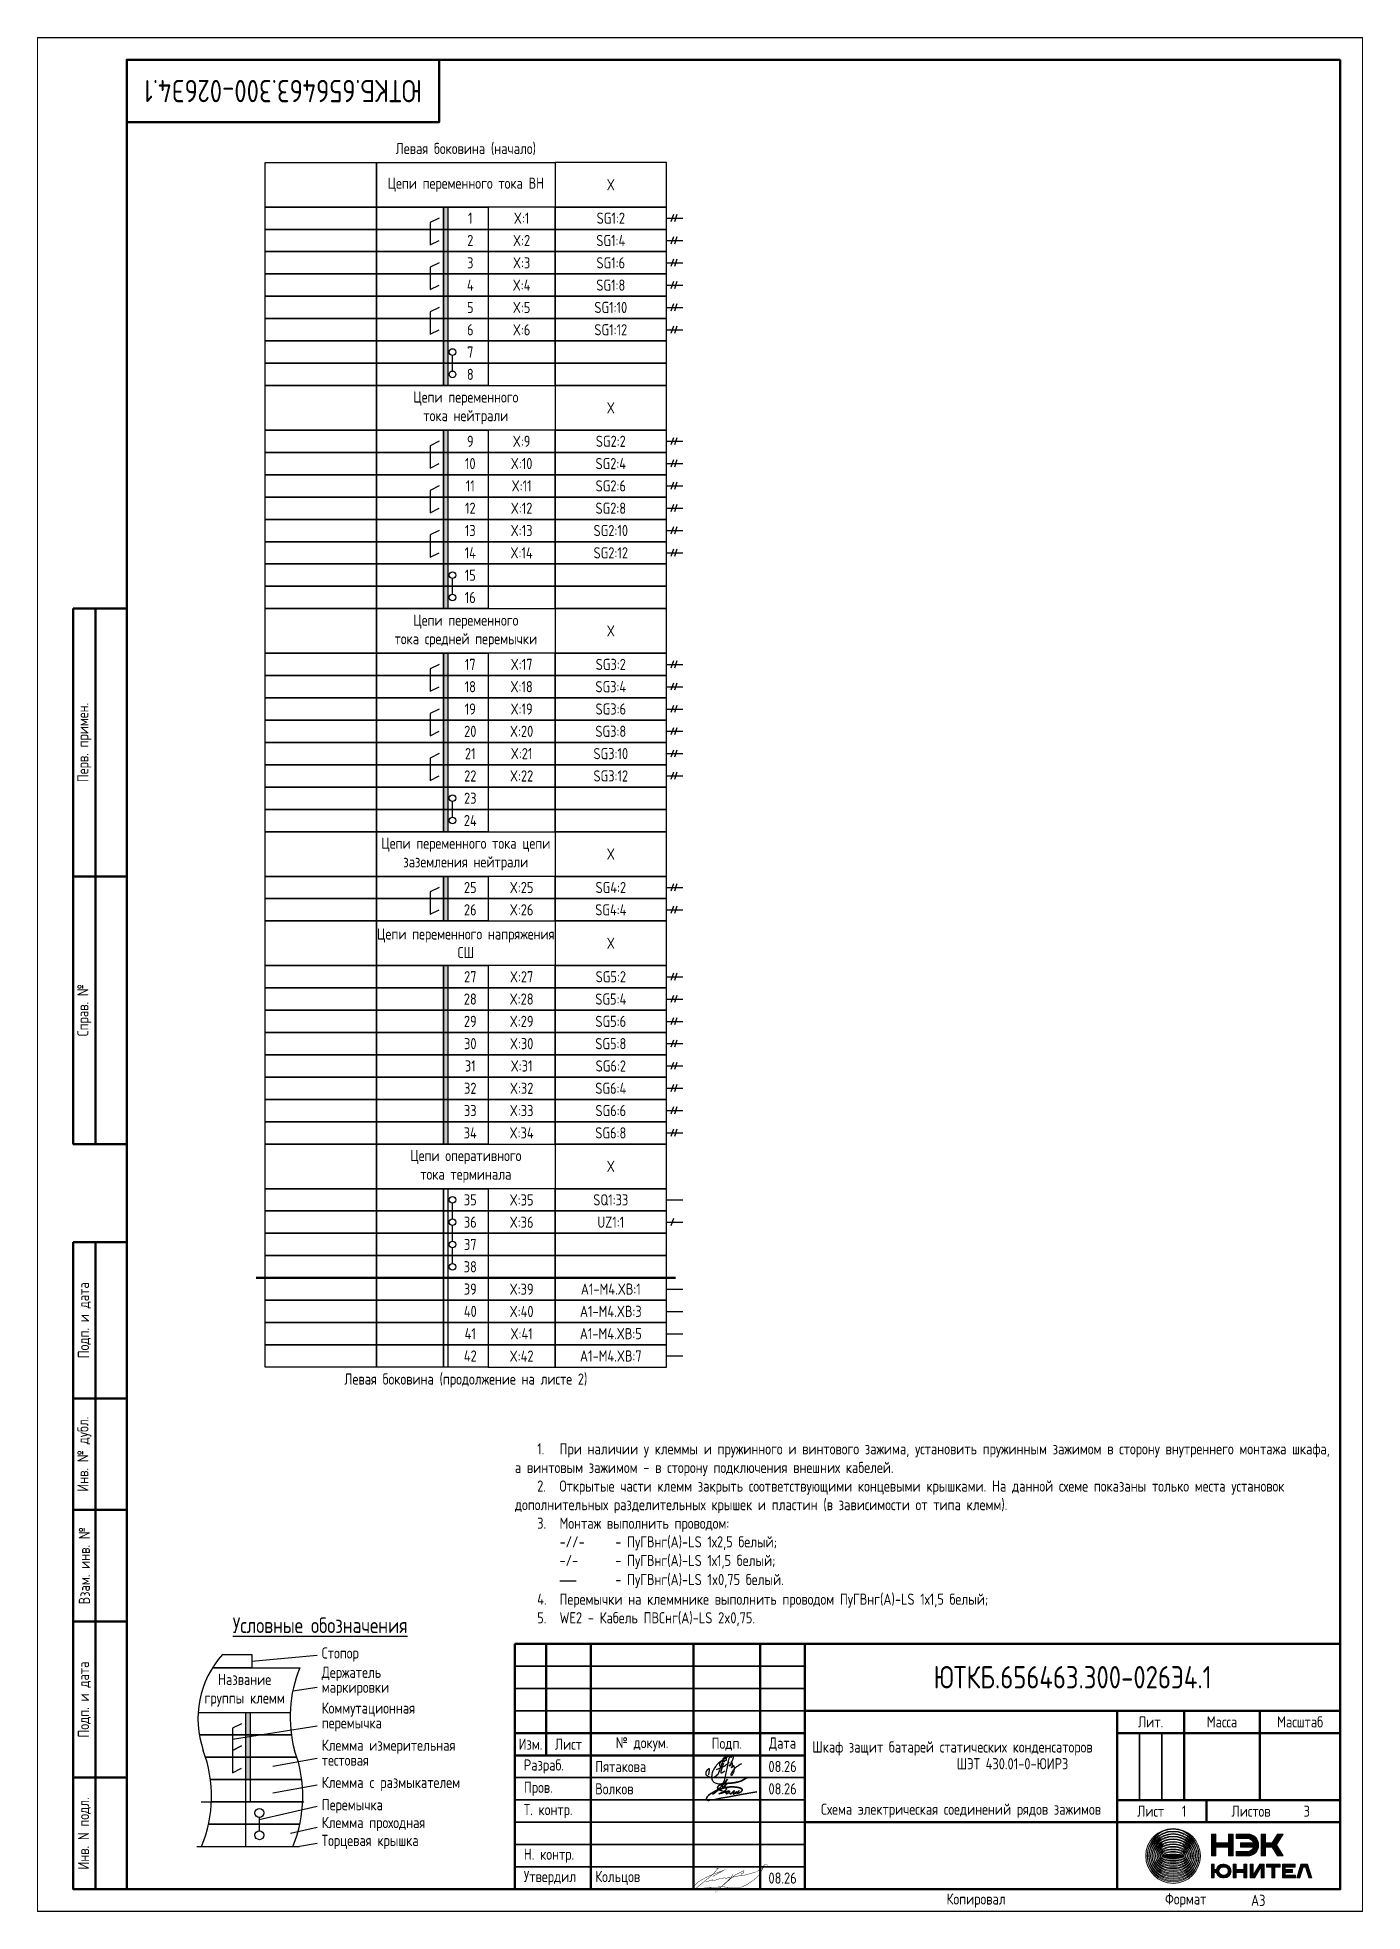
# Paper-space layout 'Э4.1_1' of a CAD drawing. Header units: millimetres, sheet in inches. Extents: x 124.9 to 141.6, y 96.7 to 120.3.
# The model-space entities are those that its viewports show. They can reach past a viewport. Long polylines and large blocks are cut down to what shows.
import ezdxf

# ---------------------------------------------------------------- set-up
doc = ezdxf.new("R2010")
doc.units = ezdxf.units.MM
doc.styles.add('Gost_type_A', font='GOST_A.TTF')

psp = doc.layouts.new('Э4.1_1')

msp = doc.modelspace()

# ---------------------------------------------------------------- texts
at = {"insert": (1735, 408), "char_height": 5, "width": 70, "attachment_point": 5, "rotation": 180, "style": 'Gost_type_A'}
msp.add_mtext('ЮТКБ.656463.300-026Э4.1', dxfattribs=at)
at = {"style": 'Gost_type_A'}
for s, insert, char_height, width, attachment_point in [('Левая боковина (начало)', (1776, 395), 2.5, 90, 5), ('Цепи переменного тока {\\C256;ВН}', (1776, 387), 2.5, 40, 5), ('X', (1808.5, 387), 2.5, 25, 5), ('SG1:2', (1808.5, 379.5), 2.5, 25, 5), ('SG1:4', (1808.5, 374.5), 2.5, 25, 5), ('SG1:6', (1808.5, 369.5), 2.5, 25, 5), ('SG1:8', (1808.5, 364.5), 2.5, 25, 5), ('SG1:10', (1808.5, 359.5), 2.5, 25, 5), ('SG1:12', (1808.5, 354.5), 2.5, 25, 5), ('Цепи переменного \\Pтока нейтрали', (1776, 337), 2.5, 40, 5), ('X', (1808.5, 337), 2.5, 25, 5), ('SG2:2', (1808.5, 329.5), 2.5, 25, 5), ('SG2:4', (1808.5, 324.5), 2.5, 25, 5), ('SG2:6', (1808.5, 319.5), 2.5, 25, 5), ('SG2:8', (1808.5, 314.5), 2.5, 25, 5), ('SG2:10', (1808.5, 309.5), 2.5, 25, 5), ('SG2:12', (1808.5, 304.5), 2.5, 25, 5), ('Цепи переменного \\Pтока средней перемычки', (1776, 287), 2.5, 40, 5), ('X', (1808.5, 287), 2.5, 25, 5), ('SG3:2', (1808.5, 279.5), 2.5, 25, 5), ('SG3:4', (1808.5, 274.5), 2.5, 25, 5), ('SG3:6', (1808.5, 269.5), 2.5, 25, 5), ('SG3:8', (1808.5, 264.5), 2.5, 25, 5), ('SG3:10', (1808.5, 259.5), 2.5, 25, 5), ('SG3:12', (1808.5, 254.5), 2.5, 25, 5), ('Цепи переменного тока цепи\\Pзаземления нейтрали', (1776, 237), 2.5, 40, 5), ('X', (1808.5, 237), 2.5, 25, 5), ('SG4:2', (1808.5, 229.5), 2.5, 25, 5), ('SG4:4', (1808.5, 224.5), 2.5, 25, 5), ('Цепи переменного напряжения СШ', (1776, 217), 2.5, 40, 5), ('X', (1808.5, 217), 2.5, 25, 5), ('SG5:2', (1808.5, 209.5), 2.5, 25, 5), ('SG5:4', (1808.5, 204.5), 2.5, 25, 5), ('SG5:6', (1808.5, 199.5), 2.5, 25, 5), ('SG5:8', (1808.5, 194.5), 2.5, 25, 5), ('SG6:2', (1808.5, 189.5), 2.5, 25, 5), ('SG6:4', (1808.5, 184.5), 2.5, 25, 5), ('SG6:6', (1808.5, 179.5), 2.5, 25, 5), ('SG6:8', (1808.5, 174.5), 2.5, 25, 5), ('Цепи оперативного \\Pтока терминала', (1776, 167), 2.5, 40, 5), ('X', (1808.5, 167), 2.5, 25, 5), ('SQ1:33', (1808.5, 159.5), 2.5, 25, 5), ('A1-M4.XВ:1', (1808.5, 139.5), 2.5, 25, 5), ('A1-M4.XВ:3', (1808.5, 134.5), 2.5, 25, 5), ('A1-M4.XВ:5', (1808.5, 129.5), 2.5, 25, 5), ('A1-M4.XВ:7', (1808.5, 124.5), 2.5, 25, 5), ('Левая боковина (продолжение на листе 2)', (1776, 119), 2.5, 90, 5), ('\\pxi2,ql,t4;1.^IПри наличии у клеммы и пружинного и винтового зажима, установить пружинным зажимом в сторону внутреннего монтажа шкафа, а винтовым зажимом - в сторону подключения внешних кабелей.\\P2.^IОткрытые части клемм закрыть соответствующими концевыми крышками. На данной схеме показаны только места установок дополнительных разделительных крышек и пластин (в зависимости от типа клемм).\\P{\\A1;3.^IМонтаж выполнить проводом:\\P\\pi0,l4,q*,t4,9;-//-^I- ПуГВнг(А)-LS 1х2,5 белый;\\P\\pi2.42857,l1.57143,ql,t1.57143,9;-/-  ^I- ПуГВнг(А)-LS 1х1,5 белый; \\P\\pi-5,l9,q*,t9;\\fArial|b0|i0|c0|p34;\\H1.08333x;―^I\\fGOST type A|b0|i0|c204|p34;\\H0.92308x;- ПуГВнг(А)-LS 1x0,75 белый.\\A0;\\fMS Shell Dlg 2|b0|i0|c204|p0;\\H0.70834x;\\P\\pi2,l0,ql,t4;\\A1;\\fGOST type A|b0|i0|c204|p34;\\H1.41176x;4.^IПеремычки на клеммнике выполнить проводом ПуГВнг(А)-LS 1х1,5 белый;\\P5.^IWE2 - Кабель ПВСнг(А)-LS 2x0,75.}', (1787, 64), 2.5, 183, 7), ('{\\LУсловные обозначения}', (1743.35, 64.16), 3.5, 75, 5), ('ЮТКБ.656463.300-026Э4.1', (1912, 52.5), 5, 120, 5), ('Название группы клемм', (1726.42, 49.6), 2.5, 20.4592, 5), ('Пятакова', (1805, 32.5), 2.5, 22, 4), ('08.26', (1847, 32.5), 2.5, 10, 5), ('Волков', (1805, 27.5), 2.5, 22, 4), ('08.26', (1847, 27.5), 2.5, 10, 5), ('Схема электрическая соединений рядов зажимов', (1887, 21), 2.5, 70, 8), ('1', (1937, 22.49), 2.5, 10, 5), ('3', (1964.5, 22.49), 2.5, 15, 5), ('Кольцов', (1805, 7.5), 2.5, 22, 4), ('08.26', (1847, 7.5), 2.5, 10, 5), ('A3', (1952, 2.5), 2.5, 20, 4)]:
    msp.add_mtext(s, dxfattribs=dict(at, insert=insert, char_height=char_height, width=width, attachment_point=attachment_point))
at = {"ltscale": 10, "char_height": 2.5, "attachment_point": 5, "style": 'Gost_type_A'}
for s, insert, width in [('1', (1777, 379.5), 8), ('X:1', (1788.5, 379.5), 15), ('2', (1777, 374.5), 8), ('X:2', (1788.5, 374.5), 15), ('3', (1777, 369.5), 8), ('X:3', (1788.5, 369.5), 15), ('4', (1777, 364.5), 8), ('X:4', (1788.5, 364.5), 15), ('5', (1777, 359.5), 8), ('X:5', (1788.5, 359.5), 15), ('6', (1777, 354.5), 8), ('X:6', (1788.5, 354.5), 15), ('7', (1777, 349.5), 8), ('8', (1777, 344.5), 8), ('9', (1777, 329.5), 8), ('X:9', (1788.5, 329.5), 15), ('10', (1777, 324.5), 8), ('X:10', (1788.5, 324.5), 15), ('11', (1777, 319.5), 8), ('X:11', (1788.5, 319.5), 15), ('12', (1777, 314.5), 8), ('X:12', (1788.5, 314.5), 15), ('13', (1777, 309.5), 8), ('X:13', (1788.5, 309.5), 15), ('14', (1777, 304.5), 8), ('X:14', (1788.5, 304.5), 15), ('15', (1777, 299.5), 8), ('16', (1777, 294.5), 8), ('17', (1777, 279.5), 8), ('X:17', (1788.5, 279.5), 15), ('18', (1777, 274.5), 8), ('X:18', (1788.5, 274.5), 15), ('19', (1777, 269.5), 8), ('X:19', (1788.5, 269.5), 15), ('20', (1777, 264.5), 8), ('X:20', (1788.5, 264.5), 15), ('21', (1777, 259.5), 8), ('X:21', (1788.5, 259.5), 15), ('22', (1777, 254.5), 8), ('X:22', (1788.5, 254.5), 15), ('23', (1777, 249.5), 8), ('24', (1777, 244.5), 8), ('25', (1777, 229.5), 8), ('X:25', (1788.5, 229.5), 15), ('26', (1777, 224.5), 8), ('X:26', (1788.5, 224.5), 15), ('27', (1777, 209.5), 8), ('X:27', (1788.5, 209.5), 15), ('28', (1777, 204.5), 8), ('X:28', (1788.5, 204.5), 15), ('29', (1777, 199.5), 8), ('X:29', (1788.5, 199.5), 15), ('30', (1777, 194.5), 8), ('X:30', (1788.5, 194.5), 15), ('31', (1777, 189.5), 8), ('X:31', (1788.5, 189.5), 15), ('32', (1777, 184.5), 8), ('X:32', (1788.5, 184.5), 15), ('33', (1777, 179.5), 8), ('X:33', (1788.5, 179.5), 15), ('34', (1777, 174.5), 8), ('X:34', (1788.5, 174.5), 15), ('35', (1777, 159.5), 8), ('X:35', (1788.5, 159.47), 15), ('36', (1777, 154.5), 8), ('X:36', (1788.5, 154.47), 15), ('37', (1777, 149.5), 8), ('38', (1777, 144.5), 8), ('39', (1777, 139.5), 8), ('X:39', (1788.5, 139.47), 15), ('40', (1777, 134.5), 8), ('X:40', (1788.5, 134.47), 15), ('41', (1777, 129.5), 8), ('X:41', (1788.5, 129.47), 15), ('42', (1777, 124.5), 8), ('X:42', (1788.5, 124.47), 15.2313)]:
    msp.add_mtext(s, dxfattribs=dict(at, insert=insert, width=width))
at = {"color": 0, "insert": (1808.5, 154.5), "char_height": 2.5, "width": 25, "attachment_point": 5, "style": 'Gost_type_A'}
msp.add_mtext('UZ1:1', dxfattribs=at)
at = {"char_height": 2.5, "style": 'Gost_type_A'}
for s, insert, width, attachment_point, line_spacing_factor in [('Стопор', (1743.71, 57.6), 44, 4, 0.8), ('Держатель\\Pмаркировки', (1743.71, 51.6), 38.7538, 4, 0.8), ('Коммутационная\\Pперемычка', (1743.71, 43.6), 44, 4, 0.8), ('Клемма измерительная\\Pтестовая', (1743.71, 35.6), 55.1103, 4, 0.8), ('Шкаф защит батарей статических конденсаторов                       ШЭТ 430.01-0-ЮИРЗ', (1887, 35), 68, 5, 0.9), ('Клемма c размыкателем', (1743.71, 28.6), 55.1103, 4, 0.8), ('Перемычка', (1743.71, 23.6), 49.9213, 4, 0.8), ('Клемма проходная', (1743.71, 19.6), 44, 4, 0.8), ('Торцевая крышка', (1743.71, 15.6), 44, 4, 0.8)]:
    msp.add_mtext(s, dxfattribs=dict(at, insert=insert, width=width, attachment_point=attachment_point, line_spacing_factor=line_spacing_factor))

# ---------------------------------------------------------------- blocks, each defined once
blk = doc.blocks.new('Формат_А3')
blk.add_lwpolyline([(-420, 297), (0, 297), (0, 0), (-420, 0)], close=True)
blk = doc.blocks.new('Штамп левый верхний')
at = {"lineweight": 50}
for points in [[(-12, 0), (-7, 0), (-7, -60), (-12, -60)], [(-7, 0), (0, 0), (0, -60), (-7, -60)], [(-12, -60), (-7, -60), (-7, -120), (-12, -120)], [(-7, -60), (0, -60), (0, -120), (-7, -120)]]:
    blk.add_lwpolyline(points, close=True, dxfattribs=at)
at = {"char_height": 2.5, "width": 60, "attachment_point": 5, "rotation": 90, "style": 'Gost_type_A'}
for s, insert in [('Перв. примен.', (-9.5, -30)), ('Справ. №', (-9.5, -90))]:
    blk.add_mtext(s, dxfattribs=dict(at, insert=insert))
blk = doc.blocks.new('Штамп левый нижний')
at = {"lineweight": 50}
for points in [[(-12, 145), (-7, 145), (-7, 110), (-12, 110)], [(-7, 145), (0, 145), (0, 110), (-7, 110)], [(-12, 110), (-7, 110), (-7, 85), (-12, 85)], [(-7, 110), (0, 110), (0, 85), (-7, 85)], [(-12, 85), (-7, 85), (-7, 60), (-12, 60)], [(-7, 85), (0, 85), (0, 60), (-7, 60)], [(-12, 60), (-7, 60), (-7, 25), (-12, 25)], [(-7, 60), (0, 60), (0, 25), (-7, 25)], [(-12, 25), (-7, 25), (-7, 0), (-12, 0)], [(-7, 25), (0, 25), (0, 0), (-7, 0)]]:
    blk.add_lwpolyline(points, close=True, dxfattribs=at)
at = {"char_height": 2.5, "attachment_point": 5, "rotation": 90, "style": 'Gost_type_A'}
for s, insert, width in [('Подп. и дата', (-9.5, 127.5), 35), ('Инв. № дубл.', (-9.5, 97.5), 25), ('Взам. инв. №', (-9.5, 72.5), 25), ('Подп. и дата', (-9.5, 42.5), 35), ('Инв. N подл.', (-9.5, 12.5), 25)]:
    blk.add_mtext(s, dxfattribs=dict(at, insert=insert, width=width))
blk = doc.blocks.new('Штамп угловой верхний')
at = {"lineweight": 50}
blk.add_lwpolyline([(0, 0), (70, 0), (70, -14), (0, -14)], close=True, dxfattribs=at)
blk = doc.blocks.new('*U19')
at = {"lineweight": 0, "true_color": 0x00cb62}
h = blk.add_hatch(color=112, dxfattribs=at)
h.dxf.hatch_style = 1
edge = h.paths.add_edge_path()
edge.add_spline(control_points=[(-12.47, 6.09), (-15.86, 6.09), (-18.61, 3.34), (-18.61, -0.05)], knot_values=[1, 1, 1, 1, 2, 2, 2, 2], degree=3, periodic=0)
edge.add_spline(control_points=[(-18.61, -0.05), (-18.61, -3.43), (-15.86, -6.19), (-12.47, -6.19)], knot_values=[0, 0, 0, 0, 1, 1, 1, 1], degree=3, periodic=0)
edge.add_spline(control_points=[(-12.47, -6.19), (-9.09, -6.19), (-6.33, -3.43), (-6.33, -0.05)], knot_values=[3, 3, 3, 3, 4, 4, 4, 4], degree=3, periodic=0)
edge.add_spline(control_points=[(-6.33, -0.05), (-6.33, 3.34), (-9.09, 6.09), (-12.47, 6.09)], knot_values=[2, 2, 2, 2, 3, 3, 3, 3], degree=3, periodic=0)
edge = h.paths.add_edge_path(flags=16)
edge.add_spline(control_points=[(-18.23, -0.05), (-18.23, 3.21), (-15.73, 5.95), (-12.47, 5.95)], knot_values=[0, 0, 0, 0, 1, 1, 1, 1], degree=3, periodic=0)
edge.add_spline(control_points=[(-12.47, 5.95), (-9.21, 5.95), (-6.71, 3.21), (-6.71, -0.05)], knot_values=[3, 3, 3, 3, 4, 4, 4, 4], degree=3, periodic=0)
edge.add_spline(control_points=[(-6.71, -0.05), (-6.71, -3.3), (-9.21, -5.83), (-12.47, -5.83)], knot_values=[2, 2, 2, 2, 3, 3, 3, 3], degree=3, periodic=0)
edge.add_spline(control_points=[(-12.47, -5.83), (-15.73, -5.83), (-18.23, -3.3), (-18.23, -0.05)], knot_values=[1, 1, 1, 1, 2, 2, 2, 2], degree=3, periodic=0)
h = blk.add_hatch(color=112, dxfattribs=at)
h.dxf.hatch_style = 1
edge = h.paths.add_edge_path()
edge.add_spline(control_points=[(-12.47, 5.52), (-15.66, 5.52), (-18.25, 3.02), (-18.25, -0.05)], knot_values=[1, 1, 1, 1, 2, 2, 2, 2], degree=3, periodic=0)
edge.add_spline(control_points=[(-18.25, -0.05), (-18.25, -3.11), (-15.66, -5.61), (-12.47, -5.61)], knot_values=[0, 0, 0, 0, 1, 1, 1, 1], degree=3, periodic=0)
edge.add_spline(control_points=[(-12.47, -5.61), (-9.28, -5.61), (-6.69, -3.11), (-6.69, -0.05)], knot_values=[3, 3, 3, 3, 4, 4, 4, 4], degree=3, periodic=0)
edge.add_spline(control_points=[(-6.69, -0.05), (-6.69, 3.02), (-9.28, 5.52), (-12.47, 5.52)], knot_values=[2, 2, 2, 2, 3, 3, 3, 3], degree=3, periodic=0)
edge = h.paths.add_edge_path(flags=16)
edge.add_spline(control_points=[(-17.86, -0.05), (-17.86, 2.9), (-15.53, 5.38), (-12.47, 5.38)], knot_values=[0, 0, 0, 0, 1, 1, 1, 1], degree=3, periodic=0)
edge.add_spline(control_points=[(-12.47, 5.38), (-9.41, 5.38), (-7.08, 2.9), (-7.08, -0.05)], knot_values=[3, 3, 3, 3, 4, 4, 4, 4], degree=3, periodic=0)
edge.add_spline(control_points=[(-7.08, -0.05), (-7.08, -2.99), (-9.41, -5.26), (-12.47, -5.26)], knot_values=[2, 2, 2, 2, 3, 3, 3, 3], degree=3, periodic=0)
edge.add_spline(control_points=[(-12.47, -5.26), (-15.53, -5.26), (-17.86, -2.99), (-17.86, -0.05)], knot_values=[1, 1, 1, 1, 2, 2, 2, 2], degree=3, periodic=0)
h = blk.add_hatch(color=112, dxfattribs=at)
h.dxf.hatch_style = 1
edge = h.paths.add_edge_path()
edge.add_spline(control_points=[(-17.88, -0.05), (-17.88, -2.8), (-15.46, -5.04), (-12.47, -5.04)], knot_values=[0, 0, 0, 0, 1, 1, 1, 1], degree=3, periodic=0)
edge.add_spline(control_points=[(-12.47, -5.04), (-9.49, -5.04), (-7.06, -2.8), (-7.06, -0.05)], knot_values=[3, 3, 3, 3, 4, 4, 4, 4], degree=3, periodic=0)
edge.add_spline(control_points=[(-7.06, -0.05), (-7.06, 2.71), (-9.49, 4.95), (-12.47, 4.95)], knot_values=[2, 2, 2, 2, 3, 3, 3, 3], degree=3, periodic=0)
edge.add_spline(control_points=[(-12.47, 4.95), (-15.46, 4.95), (-17.88, 2.71), (-17.88, -0.05)], knot_values=[1, 1, 1, 1, 2, 2, 2, 2], degree=3, periodic=0)
edge = h.paths.add_edge_path(flags=16)
edge.add_spline(control_points=[(-17.5, -0.05), (-17.5, 2.58), (-15.33, 4.8), (-12.47, 4.8)], knot_values=[0, 0, 0, 0, 1, 1, 1, 1], degree=3, periodic=0)
edge.add_spline(control_points=[(-12.47, 4.8), (-9.61, 4.8), (-7.44, 2.58), (-7.44, -0.05)], knot_values=[3, 3, 3, 3, 4, 4, 4, 4], degree=3, periodic=0)
edge.add_spline(control_points=[(-7.44, -0.05), (-7.44, -2.67), (-9.61, -4.68), (-12.47, -4.68)], knot_values=[2, 2, 2, 2, 3, 3, 3, 3], degree=3, periodic=0)
edge.add_spline(control_points=[(-12.47, -4.68), (-15.33, -4.68), (-17.5, -2.67), (-17.5, -0.05)], knot_values=[1, 1, 1, 1, 2, 2, 2, 2], degree=3, periodic=0)
h = blk.add_hatch(color=112, dxfattribs=at)
h.dxf.hatch_style = 1
edge = h.paths.add_edge_path()
edge.add_spline(control_points=[(-7.44, -0.05), (-7.44, 0.28), (-7.47, 0.6), (-7.54, 0.91)], knot_values=[3, 3, 3, 3, 3.12466, 3.12466, 3.12466, 3.12466], degree=3, periodic=0)
edge.add_spline(control_points=[(-7.54, 0.91), (-8.04, 2.89), (-10.06, 4.37), (-12.47, 4.37)], knot_values=[2, 2, 2, 2, 2.864772, 2.864772, 2.864772, 2.864772], degree=3, periodic=0)
edge.add_spline(control_points=[(-12.47, 4.37), (-14.88, 4.37), (-16.9, 2.89), (-17.4, 0.91)], knot_values=[1.135231, 1.135231, 1.135231, 1.135231, 2, 2, 2, 2], degree=3, periodic=0)
edge.add_spline(control_points=[(-17.4, 0.91), (-17.47, 0.6), (-17.5, 0.28), (-17.5, -0.05)], knot_values=[0.875337, 0.875337, 0.875337, 0.875337, 1, 1, 1, 1], degree=3, periodic=0)
edge.add_spline(control_points=[(-17.5, -0.05), (-17.5, -0.39), (-17.46, -0.73), (-17.39, -1.05)], knot_values=[1, 1, 1, 1, 1.132178, 1.132178, 1.132178, 1.132178], degree=3, periodic=0)
edge.add_spline(control_points=[(-17.39, -1.05), (-16.87, -3), (-14.86, -4.46), (-12.47, -4.46)], knot_values=[0, 0, 0, 0, 0.858028, 0.858028, 0.858028, 0.858028], degree=3, periodic=0)
edge.add_spline(control_points=[(-12.47, -4.46), (-10.08, -4.46), (-8.07, -3), (-7.55, -1.05)], knot_values=[3.141968, 3.141968, 3.141968, 3.141968, 4, 4, 4, 4], degree=3, periodic=0)
edge.add_spline(control_points=[(-7.55, -1.05), (-7.48, -0.73), (-7.44, -0.39), (-7.44, -0.05)], knot_values=[2.867825, 2.867825, 2.867825, 2.867825, 3, 3, 3, 3], degree=3, periodic=0)
edge = h.paths.add_edge_path(flags=16)
edge.add_spline(control_points=[(-17.16, -0.05), (-17.16, 0.24), (-17.12, 0.51), (-17.05, 0.77)], knot_values=[1, 1, 1, 1, 1.132889, 1.132889, 1.132889, 1.132889], degree=3, periodic=0)
edge.add_spline(control_points=[(-17.05, 0.77), (-16.64, 2.71), (-14.81, 4.23), (-12.47, 4.23)], knot_values=[0, 0, 0, 0, 0.878882, 0.878882, 0.878882, 0.878882], degree=3, periodic=0)
edge.add_spline(control_points=[(-12.47, 4.23), (-10.13, 4.23), (-8.3, 2.71), (-7.89, 0.77)], knot_values=[3.121118, 3.121118, 3.121118, 3.121118, 4, 4, 4, 4], degree=3, periodic=0)
edge.add_spline(control_points=[(-7.89, 0.77), (-7.82, 0.51), (-7.78, 0.24), (-7.78, -0.05)], knot_values=[2.867111, 2.867111, 2.867111, 2.867111, 3, 3, 3, 3], degree=3, periodic=0)
edge.add_spline(control_points=[(-7.78, -0.05), (-7.78, -0.34), (-7.82, -0.63), (-7.9, -0.9)], knot_values=[3, 3, 3, 3, 3.139265, 3.139265, 3.139265, 3.139265], degree=3, periodic=0)
edge.add_spline(control_points=[(-7.9, -0.9), (-8.33, -2.78), (-10.15, -4.11), (-12.47, -4.11), (-14.79, -4.11), (-16.61, -2.78), (-17.04, -0.9)], knot_values=[1.128324, 1.128324, 1.128324, 1.128324, 2, 2, 2, 2.871676, 2.871676, 2.871676, 2.871676], degree=3, periodic=0)
edge.add_spline(control_points=[(-17.04, -0.9), (-17.12, -0.63), (-17.16, -0.34), (-17.16, -0.05)], knot_values=[0.860735, 0.860735, 0.860735, 0.860735, 1, 1, 1, 1], degree=3, periodic=0)
edge = h.paths.add_edge_path(flags=0)
edge.add_spline(control_points=[(-16.8, -0.05), (-16.8, 0.19), (-16.76, 0.42), (-16.7, 0.64)], knot_values=[1, 1, 1, 1, 1.129952, 1.129952, 1.129952, 1.129952], degree=3, periodic=0)
edge.add_spline(control_points=[(-16.7, 0.64), (-16.34, 2.32), (-14.64, 3.65), (-12.47, 3.65)], knot_values=[0, 0, 0, 0, 0.883348, 0.883348, 0.883348, 0.883348], degree=3, periodic=0)
edge.add_spline(control_points=[(-12.47, 3.65), (-10.3, 3.65), (-8.6, 2.32), (-8.24, 0.64)], knot_values=[3.11667, 3.11667, 3.11667, 3.11667, 4, 4, 4, 4], degree=3, periodic=0)
edge.add_spline(control_points=[(-8.24, 0.64), (-8.18, 0.42), (-8.14, 0.19), (-8.14, -0.05)], knot_values=[2.870028, 2.870028, 2.870028, 2.870028, 3, 3, 3, 3], degree=3, periodic=0)
edge.add_spline(control_points=[(-8.14, -0.05), (-8.14, -0.29), (-8.18, -0.53), (-8.25, -0.76)], knot_values=[3, 3, 3, 3, 3.135947, 3.135947, 3.135947, 3.135947], degree=3, periodic=0)
edge.add_spline(control_points=[(-8.25, -0.76), (-8.63, -2.39), (-10.32, -3.54), (-12.47, -3.54)], knot_values=[2, 2, 2, 2, 2.876458, 2.876458, 2.876458, 2.876458], degree=3, periodic=0)
edge.add_spline(control_points=[(-12.47, -3.54), (-14.63, -3.54), (-16.31, -2.39), (-16.69, -0.76)], knot_values=[1.12352, 1.12352, 1.12352, 1.12352, 2, 2, 2, 2], degree=3, periodic=0)
edge.add_spline(control_points=[(-16.69, -0.76), (-16.76, -0.53), (-16.8, -0.29), (-16.8, -0.05)], knot_values=[0.864077, 0.864077, 0.864077, 0.864077, 1, 1, 1, 1], degree=3, periodic=0)
edge = h.paths.add_edge_path(flags=0)
edge.add_spline(control_points=[(-16.43, -0.05), (-16.43, 0.14), (-16.41, 0.33), (-16.35, 0.5)], knot_values=[1, 1, 1, 1, 1.126377, 1.126377, 1.126377, 1.126377], degree=3, periodic=0)
edge.add_spline(control_points=[(-16.35, 0.5), (-16.03, 1.93), (-14.48, 3.08), (-12.47, 3.08)], knot_values=[0, 0, 0, 0, 0.888928, 0.888928, 0.888928, 0.888928], degree=3, periodic=0)
edge.add_spline(control_points=[(-12.47, 3.08), (-10.46, 3.08), (-8.91, 1.93), (-8.59, 0.5)], knot_values=[3.111075, 3.111075, 3.111075, 3.111075, 4, 4, 4, 4], degree=3, periodic=0)
edge.add_spline(control_points=[(-8.59, 0.5), (-8.54, 0.33), (-8.51, 0.14), (-8.51, -0.05)], knot_values=[2.87362, 2.87362, 2.87362, 2.87362, 3, 3, 3, 3], degree=3, periodic=0)
edge.add_spline(control_points=[(-8.51, -0.05), (-8.51, -0.24), (-8.54, -0.43), (-8.6, -0.62)], knot_values=[3, 3, 3, 3, 3.131788, 3.131788, 3.131788, 3.131788], degree=3, periodic=0)
edge.add_spline(control_points=[(-8.6, -0.62), (-8.93, -2), (-10.48, -2.96), (-12.47, -2.96)], knot_values=[2, 2, 2, 2, 2.882553, 2.882553, 2.882553, 2.882553], degree=3, periodic=0)
edge.add_spline(control_points=[(-12.47, -2.96), (-14.46, -2.96), (-16.01, -2), (-16.34, -0.62)], knot_values=[1.117444, 1.117444, 1.117444, 1.117444, 2, 2, 2, 2], degree=3, periodic=0)
edge.add_spline(control_points=[(-16.34, -0.62), (-16.4, -0.43), (-16.43, -0.24), (-16.43, -0.05)], knot_values=[0.868215, 0.868215, 0.868215, 0.868215, 1, 1, 1, 1], degree=3, periodic=0)
edge = h.paths.add_edge_path(flags=0)
edge.add_spline(control_points=[(-16, -0.48), (-16.05, -0.34), (-16.07, -0.19), (-16.07, -0.05), (-16.07, 0.1), (-16.05, 0.24), (-16, 0.37)], knot_values=[0.873534, 0.873534, 0.873534, 0.873534, 1, 1, 1, 1.12176, 1.12176, 1.12176, 1.12176], degree=3, periodic=0)
edge.add_spline(control_points=[(-16, 0.37), (-15.73, 1.55), (-14.32, 2.51), (-12.47, 2.51), (-10.63, 2.51), (-9.21, 1.55), (-8.94, 0.37)], knot_values=[3.103684, 3.103684, 3.103684, 3.103684, 3.999991, 3.999991, 3.999991, 4.896306, 4.896306, 4.896306, 4.896306], degree=3, periodic=0)
edge.add_spline(control_points=[(-8.94, 0.37), (-8.89, 0.24), (-8.87, 0.1), (-8.87, -0.05), (-8.87, -0.19), (-8.9, -0.34), (-8.94, -0.48)], knot_values=[2.878251, 2.878251, 2.878251, 2.878251, 3, 3, 3, 3.126453, 3.126453, 3.126453, 3.126453], degree=3, periodic=0)
edge.add_spline(control_points=[(-8.94, -0.48), (-9.23, -1.61), (-10.64, -2.39), (-12.47, -2.39), (-14.3, -2.39), (-15.71, -1.61), (-16, -0.48)], knot_values=[1.109435, 1.109435, 1.109435, 1.109435, 2.000012, 2.000012, 2.000012, 2.890577, 2.890577, 2.890577, 2.890577], degree=3, periodic=0)
edge = h.paths.add_edge_path(flags=0)
edge.add_spline(control_points=[(-15.71, -0.05), (-15.71, 0.06), (-15.69, 0.16), (-15.65, 0.26)], knot_values=[1, 1, 1, 1, 1.121318, 1.121318, 1.121318, 1.121318], degree=3, periodic=0)
edge.add_spline(control_points=[(-15.65, 0.26), (-15.41, 1.17), (-14.14, 1.93), (-12.47, 1.93)], knot_values=[0, 0, 0, 0, 0.9007, 0.9007, 0.9007, 0.9007], degree=3, periodic=0)
edge.add_spline(control_points=[(-12.47, 1.93), (-10.8, 1.93), (-9.53, 1.17), (-9.29, 0.26)], knot_values=[3.099305, 3.099305, 3.099305, 3.099305, 4, 4, 4, 4], degree=3, periodic=0)
edge.add_spline(control_points=[(-9.29, 0.26), (-9.25, 0.16), (-9.23, 0.06), (-9.23, -0.05)], knot_values=[2.878676, 2.878676, 2.878676, 2.878676, 3, 3, 3, 3], degree=3, periodic=0)
edge.add_spline(control_points=[(-9.23, -0.05), (-9.23, -0.16), (-9.25, -0.26), (-9.3, -0.36)], knot_values=[3, 3, 3, 3, 3.126159, 3.126159, 3.126159, 3.126159], degree=3, periodic=0)
edge.add_spline(control_points=[(-9.3, -0.36), (-9.55, -1.23), (-10.81, -1.81), (-12.47, -1.81), (-14.13, -1.81), (-15.4, -1.23), (-15.64, -0.36)], knot_values=[1.105344, 1.105344, 1.105344, 1.105344, 1.999995, 1.999995, 1.999995, 2.89465, 2.89465, 2.89465, 2.89465], degree=3, periodic=0)
edge.add_spline(control_points=[(-15.64, -0.36), (-15.69, -0.26), (-15.71, -0.16), (-15.71, -0.05)], knot_values=[0.873848, 0.873848, 0.873848, 0.873848, 1, 1, 1, 1], degree=3, periodic=0)
edge = h.paths.add_edge_path(flags=0)
edge.add_spline(control_points=[(-15.35, -0.05), (-15.35, 0.03), (-15.33, 0.09), (-15.29, 0.16)], knot_values=[1, 1, 1, 1, 1.112633, 1.112633, 1.112633, 1.112633], degree=3, periodic=0)
edge.add_spline(control_points=[(-15.29, 0.16), (-15.09, 0.79), (-13.95, 1.36), (-12.47, 1.36)], knot_values=[0, 0, 0, 0, 0.904875, 0.904875, 0.904875, 0.904875], degree=3, periodic=0)
edge.add_spline(control_points=[(-12.47, 1.36), (-11, 1.36), (-9.85, 0.79), (-9.65, 0.16)], knot_values=[3.095133, 3.095133, 3.095133, 3.095133, 4, 4, 4, 4], degree=3, periodic=0)
edge.add_spline(control_points=[(-9.65, 0.16), (-9.61, 0.09), (-9.59, 0.03), (-9.59, -0.05)], knot_values=[2.887357, 2.887357, 2.887357, 2.887357, 3, 3, 3, 3], degree=3, periodic=0)
edge.add_spline(control_points=[(-9.59, -0.05), (-9.59, -0.12), (-9.62, -0.19), (-9.65, -0.26)], knot_values=[3, 3, 3, 3, 3.117814, 3.117814, 3.117814, 3.117814], degree=3, periodic=0)
edge.add_spline(control_points=[(-9.65, -0.26), (-9.87, -0.85), (-11.01, -1.24), (-12.47, -1.24)], knot_values=[2, 2, 2, 2, 2.897768, 2.897768, 2.897768, 2.897768], degree=3, periodic=0)
edge.add_spline(control_points=[(-12.47, -1.24), (-13.93, -1.24), (-15.07, -0.85), (-15.29, -0.26)], knot_values=[1.102221, 1.102221, 1.102221, 1.102221, 2, 2, 2, 2], degree=3, periodic=0)
edge.add_spline(control_points=[(-15.29, -0.26), (-15.33, -0.19), (-15.35, -0.12), (-15.35, -0.05)], knot_values=[0.882198, 0.882198, 0.882198, 0.882198, 1, 1, 1, 1], degree=3, periodic=0)
edge = h.paths.add_edge_path(flags=0)
edge.add_spline(control_points=[(-14.98, -0.05), (-14.98, -0.01), (-14.97, 0.02), (-14.94, 0.05)], knot_values=[0.901648, 0.901648, 0.901648, 0.901648, 1, 1, 1, 1], degree=3, periodic=0)
edge.add_spline(control_points=[(-14.94, 0.05), (-14.79, 0.38), (-13.85, 0.78), (-12.47, 0.78)], knot_values=[0, 0, 0, 0, 0.912829, 0.912829, 0.912829, 0.912829], degree=3, periodic=0)
edge.add_spline(control_points=[(-12.47, 0.78), (-11.09, 0.78), (-10.15, 0.38), (-10, 0.05)], knot_values=[3.087219, 3.087219, 3.087219, 3.087219, 4, 4, 4, 4], degree=3, periodic=0)
edge.add_spline(control_points=[(-10, 0.05), (-9.97, 0.02), (-9.96, -0.01), (-9.96, -0.05)], knot_values=[3, 3, 3, 3, 3.098413, 3.098413, 3.098413, 3.098413], degree=3, periodic=0)
edge.add_spline(control_points=[(-9.96, -0.05), (-9.96, -0.08), (-9.97, -0.12), (-10.01, -0.15)], knot_values=[2.896056, 2.896056, 2.896056, 2.896056, 3, 3, 3, 3], degree=3, periodic=0)
edge.add_spline(control_points=[(-10.01, -0.15), (-10.17, -0.45), (-11.1, -0.67), (-12.47, -0.67)], knot_values=[2, 2, 2, 2, 2.903474, 2.903474, 2.903474, 2.903474], degree=3, periodic=0)
edge.add_spline(control_points=[(-12.47, -0.67), (-13.84, -0.67), (-14.77, -0.45), (-14.93, -0.15)], knot_values=[1.096469, 1.096469, 1.096469, 1.096469, 2, 2, 2, 2], degree=3, periodic=0)
edge.add_spline(control_points=[(-14.93, -0.15), (-14.97, -0.12), (-14.98, -0.08), (-14.98, -0.05)], knot_values=[1, 1, 1, 1, 1.103878, 1.103878, 1.103878, 1.103878], degree=3, periodic=0)
edge = h.paths.add_edge_path(flags=0)
edge.add_spline(control_points=[(-14.59, -0.05), (-14.59, 0.05), (-13.26, 0.06), (-12.47, 0.06)], knot_values=[1, 1, 1, 1, 2, 2, 2, 2], degree=3, periodic=0)
edge.add_spline(control_points=[(-12.47, 0.06), (-11.68, 0.06), (-10.35, 0.05), (-10.35, -0.05)], knot_values=[2, 2, 2, 2, 3, 3, 3, 3], degree=3, periodic=0)
edge.add_spline(control_points=[(-10.35, -0.05), (-10.35, -0.14), (-11.68, -0.15), (-12.47, -0.15)], knot_values=[3, 3, 3, 3, 4, 4, 4, 4], degree=3, periodic=0)
edge.add_spline(control_points=[(-12.47, -0.15), (-13.26, -0.15), (-14.59, -0.14), (-14.59, -0.05)], knot_values=[0, 0, 0, 0, 1, 1, 1, 1], degree=3, periodic=0)
at = {"lineweight": 0, "true_color": 0x141414}
h = blk.add_hatch(color=250, dxfattribs=at)
h.dxf.hatch_style = 1
h.paths.add_polyline_path([(0.97, 4.86), (-0.05, 4.86), (-0.05, 2.91), (-2.86, 2.91), (-2.86, 4.86), (-3.88, 4.86), (-3.88, -0.05), (-2.86, -0.05), (-2.86, 1.9), (-0.05, 1.9), (-0.05, -0.05), (0.97, -0.05)])
h = blk.add_hatch(color=250, dxfattribs=at)
h.dxf.hatch_style = 1
edge = h.paths.add_edge_path()
edge.add_spline(control_points=[(6.69, 2.41), (6.69, 3.76), (5.59, 4.86), (4.23, 4.86), (4.23, 4.86), (3.59, 4.86), (2.94, 4.86)], knot_values=[0, 0, 0, 0, 1, 1, 1, 1.5, 1.5, 1.5, 1.5], degree=3, periodic=0)
edge.add_spline(control_points=[(2.94, 4.86), (2.29, 4.86), (1.65, 4.86), (1.65, 4.86), (1.65, 4.86), (1.65, 4.61), (1.65, 4.36)], knot_values=[1.5, 1.5, 1.5, 1.5, 2, 2, 2, 2.5, 2.5, 2.5, 2.5], degree=3, periodic=0)
edge.add_spline(control_points=[(1.65, 4.36), (1.65, 4.11), (1.65, 3.85), (1.65, 3.85), (1.65, 3.85), (4.23, 3.85), (4.23, 3.85)], knot_values=[2.5, 2.5, 2.5, 2.5, 3, 3, 3, 4, 4, 4, 4], degree=3, periodic=0)
edge.add_spline(control_points=[(4.23, 3.85), (4.83, 3.85), (5.36, 3.49), (5.58, 2.94), (5.58, 2.94), (5.58, 2.93), (5.58, 2.92)], knot_values=[4, 4, 4, 4, 5, 5, 5, 5.5, 5.5, 5.5, 5.5], degree=3, periodic=0)
edge.add_spline(control_points=[(5.58, 2.92), (5.59, 2.91), (5.59, 2.9), (5.59, 2.9), (5.59, 2.9), (4.85, 2.9), (4.11, 2.9)], knot_values=[5.5, 5.5, 5.5, 5.5, 6, 6, 6, 6.5, 6.5, 6.5, 6.5], degree=3, periodic=0)
edge.add_spline(control_points=[(4.11, 2.9), (3.37, 2.9), (2.62, 2.9), (2.62, 2.9), (2.62, 2.9), (2.62, 2.66), (2.62, 2.41)], knot_values=[6.5, 6.5, 6.5, 6.5, 7, 7, 7, 7.5, 7.5, 7.5, 7.5], degree=3, periodic=0)
edge.add_spline(control_points=[(2.62, 2.41), (2.62, 2.16), (2.62, 1.92), (2.62, 1.92), (2.62, 1.92), (3.37, 1.92), (4.11, 1.92)], knot_values=[7.5, 7.5, 7.5, 7.5, 8, 8, 8, 8.5, 8.5, 8.5, 8.5], degree=3, periodic=0)
edge.add_spline(control_points=[(4.11, 1.92), (4.85, 1.92), (5.59, 1.92), (5.59, 1.92), (5.59, 1.92), (5.58, 1.88), (5.58, 1.88)], knot_values=[8.5, 8.5, 8.5, 8.5, 9, 9, 9, 10, 10, 10, 10], degree=3, periodic=0)
edge.add_spline(control_points=[(5.58, 1.88), (5.36, 1.32), (4.83, 0.97), (4.23, 0.97), (4.23, 0.97), (3.59, 0.97), (2.94, 0.97)], knot_values=[10, 10, 10, 10, 11, 11, 11, 11.5, 11.5, 11.5, 11.5], degree=3, periodic=0)
edge.add_spline(control_points=[(2.94, 0.97), (2.29, 0.97), (1.65, 0.97), (1.65, 0.97), (1.65, 0.97), (1.65, 0.71), (1.65, 0.46)], knot_values=[11.5, 11.5, 11.5, 11.5, 12, 12, 12, 12.5, 12.5, 12.5, 12.5], degree=3, periodic=0)
edge.add_spline(control_points=[(1.65, 0.46), (1.65, 0.21), (1.65, -0.05), (1.65, -0.05), (1.65, -0.05), (4.23, -0.05), (4.23, -0.05)], knot_values=[12.5, 12.5, 12.5, 12.5, 13, 13, 13, 14, 14, 14, 14], degree=3, periodic=0)
edge.add_spline(control_points=[(4.23, -0.05), (5.59, -0.05), (6.69, 1.06), (6.69, 2.41)], knot_values=[14, 14, 14, 14, 15, 15, 15, 15], degree=3, periodic=0)
h = blk.add_hatch(color=250, dxfattribs=at)
h.dxf.hatch_style = 1
h.paths.add_polyline_path([(10.7, 2.41), (12.21, 4.86), (10.96, 4.86), (9.77, 2.91), (8.25, 2.91), (8.25, 4.86), (7.24, 4.86), (7.24, -0.05), (8.25, -0.05), (8.25, 1.9), (9.77, 1.9), (10.96, -0.05), (12.21, -0.05)])
at = {"lineweight": 0, "true_color": 0x00cb62}
h = blk.add_hatch(color=112, dxfattribs=at)
h.dxf.hatch_style = 1
edge = h.paths.add_edge_path()
edge.add_spline(control_points=[(-16.7, 0.64), (-16.34, 2.32), (-14.64, 3.65), (-12.47, 3.65)], knot_values=[0, 0, 0, 0, 0.883348, 0.883348, 0.883348, 0.883348], degree=3, periodic=0)
edge.add_spline(control_points=[(-12.47, 3.65), (-10.3, 3.65), (-8.6, 2.32), (-8.24, 0.64)], knot_values=[3.11667, 3.11667, 3.11667, 3.11667, 4, 4, 4, 4], degree=3, periodic=0)
edge.add_spline(control_points=[(-8.24, 0.64), (-8.18, 0.42), (-8.14, 0.19), (-8.14, -0.05)], knot_values=[2.870028, 2.870028, 2.870028, 2.870028, 3, 3, 3, 3], degree=3, periodic=0)
edge.add_spline(control_points=[(-8.14, -0.05), (-8.14, -0.29), (-8.18, -0.53), (-8.25, -0.76)], knot_values=[3, 3, 3, 3, 3.135947, 3.135947, 3.135947, 3.135947], degree=3, periodic=0)
edge.add_spline(control_points=[(-8.25, -0.76), (-8.63, -2.39), (-10.32, -3.54), (-12.47, -3.54)], knot_values=[2, 2, 2, 2, 2.876458, 2.876458, 2.876458, 2.876458], degree=3, periodic=0)
edge.add_spline(control_points=[(-12.47, -3.54), (-13.87, -3.54), (-15.07, -3.05), (-15.84, -2.27)], knot_values=[1.431996, 1.431996, 1.431996, 1.431996, 2, 2, 2, 2], degree=3, periodic=0)
edge.add_line((-15.84, -2.27), (-16.12, -2.46))
edge.add_spline(control_points=[(-16.12, -2.46), (-15.26, -3.33), (-13.94, -3.89), (-12.47, -3.89)], knot_values=[0, 0, 0, 0, 0.570003, 0.570003, 0.570003, 0.570003], degree=3, periodic=0)
edge.add_spline(control_points=[(-12.47, -3.89), (-10.25, -3.89), (-8.38, -2.61), (-7.9, -0.9)], knot_values=[3.139265, 3.139265, 3.139265, 3.139265, 4, 4, 4, 4], degree=3, periodic=0)
edge.add_spline(control_points=[(-7.9, -0.9), (-7.84, -0.63), (-7.8, -0.34), (-7.8, -0.05), (-7.8, 0.23), (-7.83, 0.51), (-7.89, 0.77)], knot_values=[2.871676, 2.871676, 2.871676, 2.871676, 3, 3, 3, 3.121118, 3.121118, 3.121118, 3.121118], degree=3, periodic=0)
edge.add_spline(control_points=[(-7.89, 0.77), (-8.35, 2.5), (-10.23, 3.8), (-12.47, 3.8)], knot_values=[2, 2, 2, 2, 2.867111, 2.867111, 2.867111, 2.867111], degree=3, periodic=0)
edge.add_spline(control_points=[(-12.47, 3.8), (-14.71, 3.8), (-16.59, 2.5), (-17.05, 0.77)], knot_values=[1.132889, 1.132889, 1.132889, 1.132889, 2, 2, 2, 2], degree=3, periodic=0)
edge.add_spline(control_points=[(-17.05, 0.77), (-17.11, 0.51), (-17.14, 0.23), (-17.14, -0.05), (-17.14, -0.34), (-17.1, -0.63), (-17.04, -0.9)], knot_values=[0.878882, 0.878882, 0.878882, 0.878882, 1, 1, 1, 1.128324, 1.128324, 1.128324, 1.128324], degree=3, periodic=0)
edge.add_spline(control_points=[(-17.04, -0.9), (-16.88, -1.48), (-16.56, -2.01), (-16.12, -2.46)], knot_values=[0.570003, 0.570003, 0.570003, 0.570003, 0.860735, 0.860735, 0.860735, 0.860735], degree=3, periodic=0)
edge.add_line((-16.12, -2.46), (-15.84, -2.27))
edge.add_spline(control_points=[(-15.84, -2.27), (-16.26, -1.85), (-16.56, -1.33), (-16.69, -0.76)], knot_values=[1.12352, 1.12352, 1.12352, 1.12352, 1.431996, 1.431996, 1.431996, 1.431996], degree=3, periodic=0)
edge.add_spline(control_points=[(-16.69, -0.76), (-16.76, -0.53), (-16.8, -0.29), (-16.8, -0.05)], knot_values=[0.864077, 0.864077, 0.864077, 0.864077, 1, 1, 1, 1], degree=3, periodic=0)
edge.add_spline(control_points=[(-16.8, -0.05), (-16.8, 0.19), (-16.76, 0.42), (-16.7, 0.64)], knot_values=[1, 1, 1, 1, 1.129952, 1.129952, 1.129952, 1.129952], degree=3, periodic=0)
h = blk.add_hatch(color=112, dxfattribs=at)
h.dxf.hatch_style = 1
edge = h.paths.add_edge_path()
edge.add_spline(control_points=[(-16.78, -0.05), (-16.78, -0.29), (-16.75, -0.53), (-16.69, -0.76)], knot_values=[1, 1, 1, 1, 1.12352, 1.12352, 1.12352, 1.12352], degree=3, periodic=0)
edge.add_spline(control_points=[(-16.69, -0.76), (-16.26, -2.22), (-14.53, -3.32), (-12.47, -3.32)], knot_values=[0, 0, 0, 0, 0.864077, 0.864077, 0.864077, 0.864077], degree=3, periodic=0)
edge.add_spline(control_points=[(-12.47, -3.32), (-10.41, -3.32), (-8.68, -2.22), (-8.25, -0.76)], knot_values=[3.135947, 3.135947, 3.135947, 3.135947, 4, 4, 4, 4], degree=3, periodic=0)
edge.add_spline(control_points=[(-8.25, -0.76), (-8.19, -0.53), (-8.17, -0.29), (-8.17, -0.05)], knot_values=[2.876458, 2.876458, 2.876458, 2.876458, 3, 3, 3, 3], degree=3, periodic=0)
edge.add_spline(control_points=[(-8.17, -0.05), (-8.17, 0.19), (-8.19, 0.42), (-8.24, 0.64)], knot_values=[3, 3, 3, 3, 3.11667, 3.11667, 3.11667, 3.11667], degree=3, periodic=0)
edge.add_spline(control_points=[(-8.24, 0.64), (-8.66, 2.11), (-10.39, 3.22), (-12.47, 3.22)], knot_values=[2, 2, 2, 2, 2.870028, 2.870028, 2.870028, 2.870028], degree=3, periodic=0)
edge.add_spline(control_points=[(-12.47, 3.22), (-14.55, 3.22), (-16.28, 2.11), (-16.7, 0.64)], knot_values=[1.129952, 1.129952, 1.129952, 1.129952, 2, 2, 2, 2], degree=3, periodic=0)
edge.add_spline(control_points=[(-16.7, 0.64), (-16.75, 0.42), (-16.78, 0.19), (-16.78, -0.05)], knot_values=[0.883348, 0.883348, 0.883348, 0.883348, 1, 1, 1, 1], degree=3, periodic=0)
edge = h.paths.add_edge_path(flags=16)
edge.add_spline(control_points=[(-16.43, -0.05), (-16.43, 0.14), (-16.41, 0.33), (-16.35, 0.5)], knot_values=[1, 1, 1, 1, 1.126377, 1.126377, 1.126377, 1.126377], degree=3, periodic=0)
edge.add_spline(control_points=[(-16.35, 0.5), (-16.03, 1.93), (-14.48, 3.08), (-12.47, 3.08)], knot_values=[0, 0, 0, 0, 0.888928, 0.888928, 0.888928, 0.888928], degree=3, periodic=0)
edge.add_spline(control_points=[(-12.47, 3.08), (-10.46, 3.08), (-8.91, 1.93), (-8.59, 0.5)], knot_values=[3.111075, 3.111075, 3.111075, 3.111075, 4, 4, 4, 4], degree=3, periodic=0)
edge.add_spline(control_points=[(-8.59, 0.5), (-8.54, 0.33), (-8.51, 0.14), (-8.51, -0.05)], knot_values=[2.87362, 2.87362, 2.87362, 2.87362, 3, 3, 3, 3], degree=3, periodic=0)
edge.add_spline(control_points=[(-8.51, -0.05), (-8.51, -0.24), (-8.54, -0.43), (-8.6, -0.62)], knot_values=[3, 3, 3, 3, 3.131788, 3.131788, 3.131788, 3.131788], degree=3, periodic=0)
edge.add_spline(control_points=[(-8.6, -0.62), (-8.93, -2), (-10.48, -2.96), (-12.47, -2.96)], knot_values=[2, 2, 2, 2, 2.882553, 2.882553, 2.882553, 2.882553], degree=3, periodic=0)
edge.add_spline(control_points=[(-12.47, -2.96), (-14.46, -2.96), (-16.01, -2), (-16.34, -0.62)], knot_values=[1.117444, 1.117444, 1.117444, 1.117444, 2, 2, 2, 2], degree=3, periodic=0)
edge.add_spline(control_points=[(-16.34, -0.62), (-16.4, -0.43), (-16.43, -0.24), (-16.43, -0.05)], knot_values=[0.868215, 0.868215, 0.868215, 0.868215, 1, 1, 1, 1], degree=3, periodic=0)
edge = h.paths.add_edge_path(flags=0)
edge.add_spline(control_points=[(-16, -0.48), (-16.05, -0.34), (-16.07, -0.19), (-16.07, -0.05), (-16.07, 0.1), (-16.05, 0.24), (-16, 0.37)], knot_values=[0.873534, 0.873534, 0.873534, 0.873534, 1, 1, 1, 1.12176, 1.12176, 1.12176, 1.12176], degree=3, periodic=0)
edge.add_spline(control_points=[(-16, 0.37), (-15.73, 1.55), (-14.32, 2.51), (-12.47, 2.51), (-10.63, 2.51), (-9.21, 1.55), (-8.94, 0.37)], knot_values=[3.103684, 3.103684, 3.103684, 3.103684, 3.999991, 3.999991, 3.999991, 4.896306, 4.896306, 4.896306, 4.896306], degree=3, periodic=0)
edge.add_spline(control_points=[(-8.94, 0.37), (-8.89, 0.24), (-8.87, 0.1), (-8.87, -0.05), (-8.87, -0.19), (-8.9, -0.34), (-8.94, -0.48)], knot_values=[2.878251, 2.878251, 2.878251, 2.878251, 3, 3, 3, 3.126453, 3.126453, 3.126453, 3.126453], degree=3, periodic=0)
edge.add_spline(control_points=[(-8.94, -0.48), (-9.23, -1.61), (-10.64, -2.39), (-12.47, -2.39), (-14.3, -2.39), (-15.71, -1.61), (-16, -0.48)], knot_values=[1.109435, 1.109435, 1.109435, 1.109435, 2.000012, 2.000012, 2.000012, 2.890577, 2.890577, 2.890577, 2.890577], degree=3, periodic=0)
edge = h.paths.add_edge_path(flags=0)
edge.add_spline(control_points=[(-15.71, -0.05), (-15.71, 0.06), (-15.69, 0.16), (-15.65, 0.26)], knot_values=[1, 1, 1, 1, 1.121318, 1.121318, 1.121318, 1.121318], degree=3, periodic=0)
edge.add_spline(control_points=[(-15.65, 0.26), (-15.41, 1.17), (-14.14, 1.93), (-12.47, 1.93)], knot_values=[0, 0, 0, 0, 0.9007, 0.9007, 0.9007, 0.9007], degree=3, periodic=0)
edge.add_spline(control_points=[(-12.47, 1.93), (-10.8, 1.93), (-9.53, 1.17), (-9.29, 0.26)], knot_values=[3.099305, 3.099305, 3.099305, 3.099305, 4, 4, 4, 4], degree=3, periodic=0)
edge.add_spline(control_points=[(-9.29, 0.26), (-9.25, 0.16), (-9.23, 0.06), (-9.23, -0.05)], knot_values=[2.878676, 2.878676, 2.878676, 2.878676, 3, 3, 3, 3], degree=3, periodic=0)
edge.add_spline(control_points=[(-9.23, -0.05), (-9.23, -0.16), (-9.25, -0.26), (-9.3, -0.36)], knot_values=[3, 3, 3, 3, 3.126159, 3.126159, 3.126159, 3.126159], degree=3, periodic=0)
edge.add_spline(control_points=[(-9.3, -0.36), (-9.55, -1.23), (-10.81, -1.81), (-12.47, -1.81), (-14.13, -1.81), (-15.4, -1.23), (-15.64, -0.36)], knot_values=[1.105344, 1.105344, 1.105344, 1.105344, 1.999995, 1.999995, 1.999995, 2.89465, 2.89465, 2.89465, 2.89465], degree=3, periodic=0)
edge.add_spline(control_points=[(-15.64, -0.36), (-15.69, -0.26), (-15.71, -0.16), (-15.71, -0.05)], knot_values=[0.873848, 0.873848, 0.873848, 0.873848, 1, 1, 1, 1], degree=3, periodic=0)
edge = h.paths.add_edge_path(flags=0)
edge.add_spline(control_points=[(-15.29, 0.16), (-15.09, 0.79), (-13.95, 1.36), (-12.47, 1.36)], knot_values=[0, 0, 0, 0, 0.904875, 0.904875, 0.904875, 0.904875], degree=3, periodic=0)
edge.add_spline(control_points=[(-12.47, 1.36), (-11, 1.36), (-9.85, 0.79), (-9.65, 0.16)], knot_values=[3.095133, 3.095133, 3.095133, 3.095133, 4, 4, 4, 4], degree=3, periodic=0)
edge.add_spline(control_points=[(-9.65, 0.16), (-9.61, 0.09), (-9.59, 0.03), (-9.59, -0.05)], knot_values=[2.887357, 2.887357, 2.887357, 2.887357, 3, 3, 3, 3], degree=3, periodic=0)
edge.add_spline(control_points=[(-9.65, -0.26), (-9.62, -0.19), (-9.59, -0.12), (-9.59, -0.05)], knot_values=[3, 3, 3, 3, 3.117814, 3.117814, 3.117814, 3.117814], degree=3, periodic=0)
edge.add_spline(control_points=[(-9.65, -0.26), (-9.87, -0.85), (-11.01, -1.24), (-12.47, -1.24)], knot_values=[2, 2, 2, 2, 2.897768, 2.897768, 2.897768, 2.897768], degree=3, periodic=0)
edge.add_spline(control_points=[(-12.47, -1.24), (-13.93, -1.24), (-15.07, -0.85), (-15.29, -0.26)], knot_values=[1.102221, 1.102221, 1.102221, 1.102221, 2, 2, 2, 2], degree=3, periodic=0)
edge.add_spline(control_points=[(-15.35, -0.05), (-15.35, -0.12), (-15.33, -0.19), (-15.29, -0.26)], knot_values=[0.882198, 0.882198, 0.882198, 0.882198, 1, 1, 1, 1], degree=3, periodic=0)
edge.add_spline(control_points=[(-15.35, -0.05), (-15.35, 0.03), (-15.33, 0.09), (-15.29, 0.16)], knot_values=[1, 1, 1, 1, 1.112633, 1.112633, 1.112633, 1.112633], degree=3, periodic=0)
edge = h.paths.add_edge_path(flags=0)
edge.add_spline(control_points=[(-12.47, 0.35), (-13.32, 0.35), (-14.68, 0.31), (-14.94, 0.05)], knot_values=[0, 0, 0, 0, 0.901648, 0.901648, 0.901648, 0.901648], degree=3, periodic=0)
edge.add_spline(control_points=[(-14.94, 0.05), (-14.79, 0.38), (-13.85, 0.78), (-12.47, 0.78)], knot_values=[0, 0, 0, 0, 0.912829, 0.912829, 0.912829, 0.912829], degree=3, periodic=0)
edge.add_spline(control_points=[(-12.47, 0.78), (-11.09, 0.78), (-10.15, 0.38), (-10, 0.05)], knot_values=[3.087219, 3.087219, 3.087219, 3.087219, 4, 4, 4, 4], degree=3, periodic=0)
edge.add_spline(control_points=[(-10, 0.05), (-9.97, 0.02), (-9.96, -0.01), (-9.96, -0.05)], knot_values=[3, 3, 3, 3, 3.098413, 3.098413, 3.098413, 3.098413], degree=3, periodic=0)
edge.add_spline(control_points=[(-9.96, -0.05), (-9.96, -0.08), (-9.97, -0.12), (-10.01, -0.15)], knot_values=[2.896056, 2.896056, 2.896056, 2.896056, 3, 3, 3, 3], degree=3, periodic=0)
edge.add_spline(control_points=[(-12.47, -0.45), (-11.63, -0.45), (-10.28, -0.4), (-10.01, -0.15)], knot_values=[2, 2, 2, 2, 2.896056, 2.896056, 2.896056, 2.896056], degree=3, periodic=0)
edge.add_spline(control_points=[(-10.01, -0.15), (-10.17, -0.45), (-11.1, -0.67), (-12.47, -0.67)], knot_values=[2, 2, 2, 2, 2.903474, 2.903474, 2.903474, 2.903474], degree=3, periodic=0)
edge.add_spline(control_points=[(-12.47, -0.67), (-13.84, -0.67), (-14.77, -0.45), (-14.93, -0.15)], knot_values=[1.096469, 1.096469, 1.096469, 1.096469, 2, 2, 2, 2], degree=3, periodic=0)
edge.add_spline(control_points=[(-14.93, -0.15), (-14.97, -0.12), (-14.98, -0.08), (-14.98, -0.05)], knot_values=[1, 1, 1, 1, 1.103878, 1.103878, 1.103878, 1.103878], degree=3, periodic=0)
edge.add_spline(control_points=[(-14.98, -0.05), (-14.98, -0.01), (-14.97, 0.02), (-14.94, 0.05)], knot_values=[0.901648, 0.901648, 0.901648, 0.901648, 1, 1, 1, 1], degree=3, periodic=0)
edge = h.paths.add_edge_path(flags=0)
edge.add_spline(control_points=[(-14.59, -0.05), (-14.59, 0.05), (-13.26, 0.06), (-12.47, 0.06)], knot_values=[1, 1, 1, 1, 2, 2, 2, 2], degree=3, periodic=0)
edge.add_spline(control_points=[(-12.47, 0.06), (-11.68, 0.06), (-10.35, 0.05), (-10.35, -0.05)], knot_values=[2, 2, 2, 2, 3, 3, 3, 3], degree=3, periodic=0)
edge.add_spline(control_points=[(-10.35, -0.05), (-10.35, -0.14), (-11.68, -0.15), (-12.47, -0.15)], knot_values=[3, 3, 3, 3, 4, 4, 4, 4], degree=3, periodic=0)
edge.add_spline(control_points=[(-12.47, -0.15), (-13.26, -0.15), (-14.59, -0.14), (-14.59, -0.05)], knot_values=[0, 0, 0, 0, 1, 1, 1, 1], degree=3, periodic=0)
h = blk.add_hatch(color=112, dxfattribs=at)
h.dxf.hatch_style = 1
edge = h.paths.add_edge_path()
edge.add_spline(control_points=[(-16.35, 0.5), (-16.39, 0.32), (-16.41, 0.14), (-16.41, -0.05)], knot_values=[0.888928, 0.888928, 0.888928, 0.888928, 1, 1, 1, 1], degree=3, periodic=0)
edge.add_spline(control_points=[(-16.41, -0.05), (-16.41, -0.24), (-16.39, -0.43), (-16.34, -0.62)], knot_values=[1, 1, 1, 1, 1.117444, 1.117444, 1.117444, 1.117444], degree=3, periodic=0)
edge.add_spline(control_points=[(-16.34, -0.62), (-15.96, -1.83), (-14.37, -2.74), (-12.47, -2.74)], knot_values=[0, 0, 0, 0, 0.868215, 0.868215, 0.868215, 0.868215], degree=3, periodic=0)
edge.add_spline(control_points=[(-12.47, -2.74), (-10.57, -2.74), (-8.98, -1.83), (-8.6, -0.62)], knot_values=[3.131788, 3.131788, 3.131788, 3.131788, 4, 4, 4, 4], degree=3, periodic=0)
edge.add_spline(control_points=[(-8.6, -0.62), (-8.55, -0.43), (-8.53, -0.24), (-8.53, -0.05)], knot_values=[2.882553, 2.882553, 2.882553, 2.882553, 3, 3, 3, 3], degree=3, periodic=0)
edge.add_spline(control_points=[(-8.53, -0.05), (-8.53, 0.14), (-8.55, 0.32), (-8.59, 0.5)], knot_values=[3, 3, 3, 3, 3.111075, 3.111075, 3.111075, 3.111075], degree=3, periodic=0)
edge.add_spline(control_points=[(-8.59, 0.5), (-8.96, 1.73), (-10.56, 2.65), (-12.47, 2.65)], knot_values=[2, 2, 2, 2, 2.87362, 2.87362, 2.87362, 2.87362], degree=3, periodic=0)
edge.add_spline(control_points=[(-12.47, 2.65), (-14.38, 2.65), (-15.98, 1.73), (-16.35, 0.5)], knot_values=[1.126377, 1.126377, 1.126377, 1.126377, 2, 2, 2, 2], degree=3, periodic=0)
edge = h.paths.add_edge_path(flags=16)
edge.add_spline(control_points=[(-16, 0.37), (-15.73, 1.55), (-14.32, 2.51), (-12.47, 2.51), (-10.63, 2.51), (-9.21, 1.55), (-8.94, 0.37)], knot_values=[3.103684, 3.103684, 3.103684, 3.103684, 3.999991, 3.999991, 3.999991, 4.896306, 4.896306, 4.896306, 4.896306], degree=3, periodic=0)
edge.add_spline(control_points=[(-8.94, 0.37), (-8.89, 0.24), (-8.87, 0.1), (-8.87, -0.05), (-8.87, -0.19), (-8.9, -0.34), (-8.94, -0.48)], knot_values=[2.878251, 2.878251, 2.878251, 2.878251, 3, 3, 3, 3.126453, 3.126453, 3.126453, 3.126453], degree=3, periodic=0)
edge.add_spline(control_points=[(-8.94, -0.48), (-9.23, -1.61), (-10.64, -2.39), (-12.47, -2.39), (-14.3, -2.39), (-15.71, -1.61), (-16, -0.48)], knot_values=[1.109435, 1.109435, 1.109435, 1.109435, 2.000012, 2.000012, 2.000012, 2.890577, 2.890577, 2.890577, 2.890577], degree=3, periodic=0)
edge.add_spline(control_points=[(-16, -0.48), (-16.05, -0.34), (-16.07, -0.19), (-16.07, -0.05), (-16.07, 0.1), (-16.05, 0.24), (-16, 0.37)], knot_values=[0.873534, 0.873534, 0.873534, 0.873534, 1, 1, 1, 1.12176, 1.12176, 1.12176, 1.12176], degree=3, periodic=0)
edge = h.paths.add_edge_path(flags=0)
edge.add_spline(control_points=[(-15.65, 0.26), (-15.41, 1.17), (-14.14, 1.93), (-12.47, 1.93)], knot_values=[0, 0, 0, 0, 0.9007, 0.9007, 0.9007, 0.9007], degree=3, periodic=0)
edge.add_spline(control_points=[(-12.47, 1.93), (-10.8, 1.93), (-9.53, 1.17), (-9.29, 0.26)], knot_values=[3.099305, 3.099305, 3.099305, 3.099305, 4, 4, 4, 4], degree=3, periodic=0)
edge.add_spline(control_points=[(-9.29, 0.26), (-9.25, 0.16), (-9.23, 0.06), (-9.23, -0.05)], knot_values=[2.878676, 2.878676, 2.878676, 2.878676, 3, 3, 3, 3], degree=3, periodic=0)
edge.add_spline(control_points=[(-9.23, -0.05), (-9.23, -0.16), (-9.25, -0.26), (-9.3, -0.36)], knot_values=[3, 3, 3, 3, 3.126159, 3.126159, 3.126159, 3.126159], degree=3, periodic=0)
edge.add_spline(control_points=[(-9.3, -0.36), (-9.55, -1.23), (-10.81, -1.81), (-12.47, -1.81), (-14.13, -1.81), (-15.4, -1.23), (-15.64, -0.36)], knot_values=[1.105344, 1.105344, 1.105344, 1.105344, 1.999995, 1.999995, 1.999995, 2.89465, 2.89465, 2.89465, 2.89465], degree=3, periodic=0)
edge.add_spline(control_points=[(-15.64, -0.36), (-15.69, -0.26), (-15.71, -0.16), (-15.71, -0.05)], knot_values=[0.873848, 0.873848, 0.873848, 0.873848, 1, 1, 1, 1], degree=3, periodic=0)
edge.add_spline(control_points=[(-15.71, -0.05), (-15.71, 0.06), (-15.69, 0.16), (-15.65, 0.26)], knot_values=[1, 1, 1, 1, 1.121318, 1.121318, 1.121318, 1.121318], degree=3, periodic=0)
edge = h.paths.add_edge_path(flags=0)
edge.add_spline(control_points=[(-15.29, 0.16), (-15.09, 0.79), (-13.95, 1.36), (-12.47, 1.36)], knot_values=[0, 0, 0, 0, 0.904875, 0.904875, 0.904875, 0.904875], degree=3, periodic=0)
edge.add_spline(control_points=[(-12.47, 1.36), (-11, 1.36), (-9.85, 0.79), (-9.65, 0.16)], knot_values=[3.095133, 3.095133, 3.095133, 3.095133, 4, 4, 4, 4], degree=3, periodic=0)
edge.add_spline(control_points=[(-9.65, 0.16), (-9.61, 0.09), (-9.59, 0.03), (-9.59, -0.05)], knot_values=[2.887357, 2.887357, 2.887357, 2.887357, 3, 3, 3, 3], degree=3, periodic=0)
edge.add_spline(control_points=[(-9.65, -0.26), (-9.62, -0.19), (-9.59, -0.12), (-9.59, -0.05)], knot_values=[3, 3, 3, 3, 3.117814, 3.117814, 3.117814, 3.117814], degree=3, periodic=0)
edge.add_spline(control_points=[(-9.65, -0.26), (-9.87, -0.85), (-11.01, -1.24), (-12.47, -1.24)], knot_values=[2, 2, 2, 2, 2.897768, 2.897768, 2.897768, 2.897768], degree=3, periodic=0)
edge.add_spline(control_points=[(-12.47, -1.24), (-13.93, -1.24), (-15.07, -0.85), (-15.29, -0.26)], knot_values=[1.102221, 1.102221, 1.102221, 1.102221, 2, 2, 2, 2], degree=3, periodic=0)
edge.add_spline(control_points=[(-15.35, -0.05), (-15.35, -0.12), (-15.33, -0.19), (-15.29, -0.26)], knot_values=[0.882198, 0.882198, 0.882198, 0.882198, 1, 1, 1, 1], degree=3, periodic=0)
edge.add_spline(control_points=[(-15.35, -0.05), (-15.35, 0.03), (-15.33, 0.09), (-15.29, 0.16)], knot_values=[1, 1, 1, 1, 1.112633, 1.112633, 1.112633, 1.112633], degree=3, periodic=0)
edge = h.paths.add_edge_path(flags=0)
edge.add_spline(control_points=[(-14.94, 0.05), (-14.79, 0.38), (-13.85, 0.78), (-12.47, 0.78)], knot_values=[0, 0, 0, 0, 0.912829, 0.912829, 0.912829, 0.912829], degree=3, periodic=0)
edge.add_spline(control_points=[(-12.47, 0.78), (-11.09, 0.78), (-10.15, 0.38), (-10, 0.05)], knot_values=[3.087219, 3.087219, 3.087219, 3.087219, 4, 4, 4, 4], degree=3, periodic=0)
edge.add_spline(control_points=[(-10, 0.05), (-9.97, 0.02), (-9.96, -0.01), (-9.96, -0.05)], knot_values=[3, 3, 3, 3, 3.098413, 3.098413, 3.098413, 3.098413], degree=3, periodic=0)
edge.add_spline(control_points=[(-9.96, -0.05), (-9.96, -0.08), (-9.97, -0.12), (-10.01, -0.15)], knot_values=[2.896056, 2.896056, 2.896056, 2.896056, 3, 3, 3, 3], degree=3, periodic=0)
edge.add_spline(control_points=[(-12.47, -0.45), (-11.63, -0.45), (-10.28, -0.4), (-10.01, -0.15)], knot_values=[2, 2, 2, 2, 2.896056, 2.896056, 2.896056, 2.896056], degree=3, periodic=0)
edge.add_spline(control_points=[(-10.01, -0.15), (-10.17, -0.45), (-11.1, -0.67), (-12.47, -0.67)], knot_values=[2, 2, 2, 2, 2.903474, 2.903474, 2.903474, 2.903474], degree=3, periodic=0)
edge.add_spline(control_points=[(-12.47, -0.67), (-13.84, -0.67), (-14.77, -0.45), (-14.93, -0.15)], knot_values=[1.096469, 1.096469, 1.096469, 1.096469, 2, 2, 2, 2], degree=3, periodic=0)
edge.add_spline(control_points=[(-14.93, -0.15), (-14.97, -0.12), (-14.98, -0.08), (-14.98, -0.05)], knot_values=[1, 1, 1, 1, 1.103878, 1.103878, 1.103878, 1.103878], degree=3, periodic=0)
edge.add_spline(control_points=[(-14.98, -0.05), (-14.98, -0.01), (-14.97, 0.02), (-14.94, 0.05)], knot_values=[0.901648, 0.901648, 0.901648, 0.901648, 1, 1, 1, 1], degree=3, periodic=0)
edge.add_spline(control_points=[(-12.47, 0.35), (-13.32, 0.35), (-14.68, 0.31), (-14.94, 0.05)], knot_values=[0, 0, 0, 0, 0.901648, 0.901648, 0.901648, 0.901648], degree=3, periodic=0)
edge = h.paths.add_edge_path(flags=0)
edge.add_spline(control_points=[(-14.59, -0.05), (-14.59, 0.05), (-13.26, 0.06), (-12.47, 0.06)], knot_values=[1, 1, 1, 1, 2, 2, 2, 2], degree=3, periodic=0)
edge.add_spline(control_points=[(-12.47, 0.06), (-11.68, 0.06), (-10.35, 0.05), (-10.35, -0.05)], knot_values=[2, 2, 2, 2, 3, 3, 3, 3], degree=3, periodic=0)
edge.add_spline(control_points=[(-10.35, -0.05), (-10.35, -0.14), (-11.68, -0.15), (-12.47, -0.15)], knot_values=[3, 3, 3, 3, 4, 4, 4, 4], degree=3, periodic=0)
edge.add_spline(control_points=[(-12.47, -0.15), (-13.26, -0.15), (-14.59, -0.14), (-14.59, -0.05)], knot_values=[0, 0, 0, 0, 1, 1, 1, 1], degree=3, periodic=0)
h = blk.add_hatch(color=112, dxfattribs=at)
h.dxf.hatch_style = 1
edge = h.paths.add_edge_path()
edge.add_spline(control_points=[(-16, 0.37), (-16.03, 0.23), (-16.05, 0.09), (-16.05, -0.05), (-16.05, -0.19), (-16.03, -0.34), (-16, -0.48)], knot_values=[0.896306, 0.896306, 0.896306, 0.896306, 1, 1, 1, 1.109435, 1.109435, 1.109435, 1.109435], degree=3, periodic=0)
edge.add_spline(control_points=[(-16, -0.48), (-15.66, -1.44), (-14.2, -2.17), (-12.47, -2.17)], knot_values=[0, 0, 0, 0, 0.873534, 0.873534, 0.873534, 0.873534], degree=3, periodic=0)
edge.add_spline(control_points=[(-12.47, -2.17), (-10.74, -2.17), (-9.28, -1.44), (-8.94, -0.48)], knot_values=[3.126453, 3.126453, 3.126453, 3.126453, 4, 4, 4, 4], degree=3, periodic=0)
edge.add_spline(control_points=[(-8.94, -0.48), (-8.91, -0.34), (-8.89, -0.19), (-8.89, -0.05), (-8.89, 0.09), (-8.91, 0.23), (-8.94, 0.37)], knot_values=[2.890577, 2.890577, 2.890577, 2.890577, 3, 3, 3, 3.103684, 3.103684, 3.103684, 3.103684], degree=3, periodic=0)
edge.add_spline(control_points=[(-8.94, 0.37), (-9.27, 1.34), (-10.73, 2.08), (-12.47, 2.08), (-14.21, 2.08), (-15.67, 1.34), (-16, 0.37)], knot_values=[1.12176, 1.12176, 1.12176, 1.12176, 2.000011, 2.000011, 2.000011, 2.878251, 2.878251, 2.878251, 2.878251], degree=3, periodic=0)
edge = h.paths.add_edge_path(flags=16)
edge.add_spline(control_points=[(-15.71, -0.05), (-15.71, 0.06), (-15.69, 0.16), (-15.65, 0.26)], knot_values=[1, 1, 1, 1, 1.121318, 1.121318, 1.121318, 1.121318], degree=3, periodic=0)
edge.add_spline(control_points=[(-15.65, 0.26), (-15.41, 1.17), (-14.14, 1.93), (-12.47, 1.93)], knot_values=[0, 0, 0, 0, 0.9007, 0.9007, 0.9007, 0.9007], degree=3, periodic=0)
edge.add_spline(control_points=[(-12.47, 1.93), (-10.8, 1.93), (-9.53, 1.17), (-9.29, 0.26)], knot_values=[3.099305, 3.099305, 3.099305, 3.099305, 4, 4, 4, 4], degree=3, periodic=0)
edge.add_spline(control_points=[(-9.29, 0.26), (-9.25, 0.16), (-9.23, 0.06), (-9.23, -0.05)], knot_values=[2.878676, 2.878676, 2.878676, 2.878676, 3, 3, 3, 3], degree=3, periodic=0)
edge.add_spline(control_points=[(-9.23, -0.05), (-9.23, -0.16), (-9.25, -0.26), (-9.3, -0.36)], knot_values=[3, 3, 3, 3, 3.126159, 3.126159, 3.126159, 3.126159], degree=3, periodic=0)
edge.add_spline(control_points=[(-9.3, -0.36), (-9.55, -1.23), (-10.81, -1.81), (-12.47, -1.81), (-14.13, -1.81), (-15.4, -1.23), (-15.64, -0.36)], knot_values=[1.105344, 1.105344, 1.105344, 1.105344, 1.999995, 1.999995, 1.999995, 2.89465, 2.89465, 2.89465, 2.89465], degree=3, periodic=0)
edge.add_spline(control_points=[(-15.64, -0.36), (-15.69, -0.26), (-15.71, -0.16), (-15.71, -0.05)], knot_values=[0.873848, 0.873848, 0.873848, 0.873848, 1, 1, 1, 1], degree=3, periodic=0)
edge = h.paths.add_edge_path(flags=0)
edge.add_spline(control_points=[(-15.29, 0.16), (-15.09, 0.79), (-13.95, 1.36), (-12.47, 1.36)], knot_values=[0, 0, 0, 0, 0.904875, 0.904875, 0.904875, 0.904875], degree=3, periodic=0)
edge.add_spline(control_points=[(-12.47, 1.36), (-11, 1.36), (-9.85, 0.79), (-9.65, 0.16)], knot_values=[3.095133, 3.095133, 3.095133, 3.095133, 4, 4, 4, 4], degree=3, periodic=0)
edge.add_spline(control_points=[(-9.65, 0.16), (-9.61, 0.09), (-9.59, 0.03), (-9.59, -0.05)], knot_values=[2.887357, 2.887357, 2.887357, 2.887357, 3, 3, 3, 3], degree=3, periodic=0)
edge.add_spline(control_points=[(-9.65, -0.26), (-9.62, -0.19), (-9.59, -0.12), (-9.59, -0.05)], knot_values=[3, 3, 3, 3, 3.117814, 3.117814, 3.117814, 3.117814], degree=3, periodic=0)
edge.add_spline(control_points=[(-9.65, -0.26), (-9.87, -0.85), (-11.01, -1.24), (-12.47, -1.24)], knot_values=[2, 2, 2, 2, 2.897768, 2.897768, 2.897768, 2.897768], degree=3, periodic=0)
edge.add_spline(control_points=[(-12.47, -1.24), (-13.93, -1.24), (-15.07, -0.85), (-15.29, -0.26)], knot_values=[1.102221, 1.102221, 1.102221, 1.102221, 2, 2, 2, 2], degree=3, periodic=0)
edge.add_spline(control_points=[(-15.35, -0.05), (-15.35, -0.12), (-15.33, -0.19), (-15.29, -0.26)], knot_values=[0.882198, 0.882198, 0.882198, 0.882198, 1, 1, 1, 1], degree=3, periodic=0)
edge.add_spline(control_points=[(-15.35, -0.05), (-15.35, 0.03), (-15.33, 0.09), (-15.29, 0.16)], knot_values=[1, 1, 1, 1, 1.112633, 1.112633, 1.112633, 1.112633], degree=3, periodic=0)
edge = h.paths.add_edge_path(flags=0)
edge.add_spline(control_points=[(-14.94, 0.05), (-14.79, 0.38), (-13.85, 0.78), (-12.47, 0.78)], knot_values=[0, 0, 0, 0, 0.912829, 0.912829, 0.912829, 0.912829], degree=3, periodic=0)
edge.add_spline(control_points=[(-12.47, 0.78), (-11.09, 0.78), (-10.15, 0.38), (-10, 0.05)], knot_values=[3.087219, 3.087219, 3.087219, 3.087219, 4, 4, 4, 4], degree=3, periodic=0)
edge.add_spline(control_points=[(-10, 0.05), (-9.97, 0.02), (-9.96, -0.01), (-9.96, -0.05)], knot_values=[3, 3, 3, 3, 3.098413, 3.098413, 3.098413, 3.098413], degree=3, periodic=0)
edge.add_spline(control_points=[(-9.96, -0.05), (-9.96, -0.08), (-9.97, -0.12), (-10.01, -0.15)], knot_values=[2.896056, 2.896056, 2.896056, 2.896056, 3, 3, 3, 3], degree=3, periodic=0)
edge.add_spline(control_points=[(-12.47, -0.45), (-11.63, -0.45), (-10.28, -0.4), (-10.01, -0.15)], knot_values=[2, 2, 2, 2, 2.896056, 2.896056, 2.896056, 2.896056], degree=3, periodic=0)
edge.add_spline(control_points=[(-10.01, -0.15), (-10.17, -0.45), (-11.1, -0.67), (-12.47, -0.67)], knot_values=[2, 2, 2, 2, 2.903474, 2.903474, 2.903474, 2.903474], degree=3, periodic=0)
edge.add_spline(control_points=[(-12.47, -0.67), (-13.84, -0.67), (-14.77, -0.45), (-14.93, -0.15)], knot_values=[1.096469, 1.096469, 1.096469, 1.096469, 2, 2, 2, 2], degree=3, periodic=0)
edge.add_spline(control_points=[(-14.93, -0.15), (-14.97, -0.12), (-14.98, -0.08), (-14.98, -0.05)], knot_values=[1, 1, 1, 1, 1.103878, 1.103878, 1.103878, 1.103878], degree=3, periodic=0)
edge.add_spline(control_points=[(-14.98, -0.05), (-14.98, -0.01), (-14.97, 0.02), (-14.94, 0.05)], knot_values=[0.901648, 0.901648, 0.901648, 0.901648, 1, 1, 1, 1], degree=3, periodic=0)
edge.add_spline(control_points=[(-12.47, 0.35), (-13.32, 0.35), (-14.68, 0.31), (-14.94, 0.05)], knot_values=[0, 0, 0, 0, 0.901648, 0.901648, 0.901648, 0.901648], degree=3, periodic=0)
edge = h.paths.add_edge_path(flags=0)
edge.add_spline(control_points=[(-14.59, -0.05), (-14.59, 0.05), (-13.26, 0.06), (-12.47, 0.06)], knot_values=[1, 1, 1, 1, 2, 2, 2, 2], degree=3, periodic=0)
edge.add_spline(control_points=[(-12.47, 0.06), (-11.68, 0.06), (-10.35, 0.05), (-10.35, -0.05)], knot_values=[2, 2, 2, 2, 3, 3, 3, 3], degree=3, periodic=0)
edge.add_spline(control_points=[(-10.35, -0.05), (-10.35, -0.14), (-11.68, -0.15), (-12.47, -0.15)], knot_values=[3, 3, 3, 3, 4, 4, 4, 4], degree=3, periodic=0)
edge.add_spline(control_points=[(-12.47, -0.15), (-13.26, -0.15), (-14.59, -0.14), (-14.59, -0.05)], knot_values=[0, 0, 0, 0, 1, 1, 1, 1], degree=3, periodic=0)
h = blk.add_hatch(color=112, dxfattribs=at)
h.dxf.hatch_style = 1
edge = h.paths.add_edge_path()
edge.add_spline(control_points=[(-15.65, 0.26), (-15.67, 0.16), (-15.69, 0.06), (-15.69, -0.05), (-15.69, -0.16), (-15.67, -0.26), (-15.64, -0.36)], knot_values=[0.9007, 0.9007, 0.9007, 0.9007, 1, 1, 1, 1.105344, 1.105344, 1.105344, 1.105344], degree=3, periodic=0)
edge.add_spline(control_points=[(-15.64, -0.36), (-15.34, -1.07), (-14.06, -1.59), (-12.47, -1.59)], knot_values=[0, 0, 0, 0, 0.873848, 0.873848, 0.873848, 0.873848], degree=3, periodic=0)
edge.add_spline(control_points=[(-12.47, -1.59), (-10.88, -1.59), (-9.6, -1.07), (-9.3, -0.36)], knot_values=[3.126159, 3.126159, 3.126159, 3.126159, 4, 4, 4, 4], degree=3, periodic=0)
edge.add_spline(control_points=[(-9.3, -0.36), (-9.27, -0.26), (-9.25, -0.16), (-9.25, -0.05), (-9.25, 0.06), (-9.27, 0.16), (-9.29, 0.26)], knot_values=[2.89465, 2.89465, 2.89465, 2.89465, 3, 3, 3, 3.099305, 3.099305, 3.099305, 3.099305], degree=3, periodic=0)
edge.add_spline(control_points=[(-9.29, 0.26), (-9.58, 0.98), (-10.87, 1.5), (-12.47, 1.5)], knot_values=[2, 2, 2, 2, 2.878676, 2.878676, 2.878676, 2.878676], degree=3, periodic=0)
edge.add_spline(control_points=[(-12.47, 1.5), (-14.07, 1.5), (-15.36, 0.98), (-15.65, 0.26)], knot_values=[1.121318, 1.121318, 1.121318, 1.121318, 2, 2, 2, 2], degree=3, periodic=0)
edge = h.paths.add_edge_path(flags=16)
edge.add_spline(control_points=[(-15.29, 0.16), (-15.09, 0.79), (-13.95, 1.36), (-12.47, 1.36)], knot_values=[0, 0, 0, 0, 0.904875, 0.904875, 0.904875, 0.904875], degree=3, periodic=0)
edge.add_spline(control_points=[(-12.47, 1.36), (-11, 1.36), (-9.85, 0.79), (-9.65, 0.16)], knot_values=[3.095133, 3.095133, 3.095133, 3.095133, 4, 4, 4, 4], degree=3, periodic=0)
edge.add_spline(control_points=[(-9.65, 0.16), (-9.61, 0.09), (-9.59, 0.03), (-9.59, -0.05)], knot_values=[2.887357, 2.887357, 2.887357, 2.887357, 3, 3, 3, 3], degree=3, periodic=0)
edge.add_spline(control_points=[(-9.65, -0.26), (-9.62, -0.19), (-9.59, -0.12), (-9.59, -0.05)], knot_values=[3, 3, 3, 3, 3.117814, 3.117814, 3.117814, 3.117814], degree=3, periodic=0)
edge.add_spline(control_points=[(-9.65, -0.26), (-9.87, -0.85), (-11.01, -1.24), (-12.47, -1.24)], knot_values=[2, 2, 2, 2, 2.897768, 2.897768, 2.897768, 2.897768], degree=3, periodic=0)
edge.add_spline(control_points=[(-12.47, -1.24), (-13.93, -1.24), (-15.07, -0.85), (-15.29, -0.26)], knot_values=[1.102221, 1.102221, 1.102221, 1.102221, 2, 2, 2, 2], degree=3, periodic=0)
edge.add_spline(control_points=[(-15.35, -0.05), (-15.35, -0.12), (-15.33, -0.19), (-15.29, -0.26)], knot_values=[0.882198, 0.882198, 0.882198, 0.882198, 1, 1, 1, 1], degree=3, periodic=0)
edge.add_spline(control_points=[(-15.35, -0.05), (-15.35, 0.03), (-15.33, 0.09), (-15.29, 0.16)], knot_values=[1, 1, 1, 1, 1.112633, 1.112633, 1.112633, 1.112633], degree=3, periodic=0)
edge = h.paths.add_edge_path(flags=0)
edge.add_spline(control_points=[(-14.94, 0.05), (-14.79, 0.38), (-13.85, 0.78), (-12.47, 0.78)], knot_values=[0, 0, 0, 0, 0.912829, 0.912829, 0.912829, 0.912829], degree=3, periodic=0)
edge.add_spline(control_points=[(-12.47, 0.78), (-11.09, 0.78), (-10.15, 0.38), (-10, 0.05)], knot_values=[3.087219, 3.087219, 3.087219, 3.087219, 4, 4, 4, 4], degree=3, periodic=0)
edge.add_spline(control_points=[(-10, 0.05), (-9.97, 0.02), (-9.96, -0.01), (-9.96, -0.05)], knot_values=[3, 3, 3, 3, 3.098413, 3.098413, 3.098413, 3.098413], degree=3, periodic=0)
edge.add_spline(control_points=[(-9.96, -0.05), (-9.96, -0.08), (-9.97, -0.12), (-10.01, -0.15)], knot_values=[2.896056, 2.896056, 2.896056, 2.896056, 3, 3, 3, 3], degree=3, periodic=0)
edge.add_spline(control_points=[(-12.47, -0.45), (-11.63, -0.45), (-10.28, -0.4), (-10.01, -0.15)], knot_values=[2, 2, 2, 2, 2.896056, 2.896056, 2.896056, 2.896056], degree=3, periodic=0)
edge.add_spline(control_points=[(-10.01, -0.15), (-10.17, -0.45), (-11.1, -0.67), (-12.47, -0.67)], knot_values=[2, 2, 2, 2, 2.903474, 2.903474, 2.903474, 2.903474], degree=3, periodic=0)
edge.add_spline(control_points=[(-12.47, -0.67), (-13.84, -0.67), (-14.77, -0.45), (-14.93, -0.15)], knot_values=[1.096469, 1.096469, 1.096469, 1.096469, 2, 2, 2, 2], degree=3, periodic=0)
edge.add_spline(control_points=[(-14.93, -0.15), (-14.97, -0.12), (-14.98, -0.08), (-14.98, -0.05)], knot_values=[1, 1, 1, 1, 1.103878, 1.103878, 1.103878, 1.103878], degree=3, periodic=0)
edge.add_spline(control_points=[(-14.98, -0.05), (-14.98, -0.01), (-14.97, 0.02), (-14.94, 0.05)], knot_values=[0.901648, 0.901648, 0.901648, 0.901648, 1, 1, 1, 1], degree=3, periodic=0)
edge.add_spline(control_points=[(-12.47, 0.35), (-13.32, 0.35), (-14.68, 0.31), (-14.94, 0.05)], knot_values=[0, 0, 0, 0, 0.901648, 0.901648, 0.901648, 0.901648], degree=3, periodic=0)
edge = h.paths.add_edge_path(flags=0)
edge.add_spline(control_points=[(-14.59, -0.05), (-14.59, 0.05), (-13.26, 0.06), (-12.47, 0.06)], knot_values=[1, 1, 1, 1, 2, 2, 2, 2], degree=3, periodic=0)
edge.add_spline(control_points=[(-12.47, 0.06), (-11.68, 0.06), (-10.35, 0.05), (-10.35, -0.05)], knot_values=[2, 2, 2, 2, 3, 3, 3, 3], degree=3, periodic=0)
edge.add_spline(control_points=[(-10.35, -0.05), (-10.35, -0.14), (-11.68, -0.15), (-12.47, -0.15)], knot_values=[3, 3, 3, 3, 4, 4, 4, 4], degree=3, periodic=0)
edge.add_spline(control_points=[(-12.47, -0.15), (-13.26, -0.15), (-14.59, -0.14), (-14.59, -0.05)], knot_values=[0, 0, 0, 0, 1, 1, 1, 1], degree=3, periodic=0)
h = blk.add_hatch(color=112, dxfattribs=at)
h.dxf.hatch_style = 1
edge = h.paths.add_edge_path()
edge.add_spline(control_points=[(-9.65, 0.16), (-9.93, 0.66), (-11.23, 0.93), (-12.47, 0.93)], knot_values=[2, 2, 2, 2, 2.887357, 2.887357, 2.887357, 2.887357], degree=3, periodic=0)
edge.add_spline(control_points=[(-12.47, 0.93), (-13.71, 0.93), (-15.01, 0.66), (-15.29, 0.16)], knot_values=[1.112633, 1.112633, 1.112633, 1.112633, 2, 2, 2, 2], degree=3, periodic=0)
edge.add_spline(control_points=[(-15.29, 0.16), (-15.31, 0.09), (-15.32, 0.02), (-15.32, -0.05)], knot_values=[0.904875, 0.904875, 0.904875, 0.904875, 1, 1, 1, 1], degree=3, periodic=0)
edge.add_spline(control_points=[(-15.32, -0.05), (-15.32, -0.12), (-15.31, -0.19), (-15.29, -0.26)], knot_values=[1, 1, 1, 1, 1.102221, 1.102221, 1.102221, 1.102221], degree=3, periodic=0)
edge.add_spline(control_points=[(-15.29, -0.26), (-15, -0.75), (-13.7, -1.02), (-12.47, -1.02)], knot_values=[0, 0, 0, 0, 0.882198, 0.882198, 0.882198, 0.882198], degree=3, periodic=0)
edge.add_spline(control_points=[(-12.47, -1.02), (-11.24, -1.02), (-9.94, -0.75), (-9.65, -0.26)], knot_values=[3.117814, 3.117814, 3.117814, 3.117814, 4, 4, 4, 4], degree=3, periodic=0)
edge.add_spline(control_points=[(-9.65, -0.26), (-9.63, -0.19), (-9.62, -0.12), (-9.62, -0.05)], knot_values=[2.897768, 2.897768, 2.897768, 2.897768, 3, 3, 3, 3], degree=3, periodic=0)
edge.add_spline(control_points=[(-9.62, -0.05), (-9.62, 0.02), (-9.63, 0.09), (-9.65, 0.16)], knot_values=[3, 3, 3, 3, 3.095133, 3.095133, 3.095133, 3.095133], degree=3, periodic=0)
edge = h.paths.add_edge_path(flags=16)
edge.add_spline(control_points=[(-14.94, 0.05), (-14.79, 0.38), (-13.85, 0.78), (-12.47, 0.78)], knot_values=[0, 0, 0, 0, 0.912829, 0.912829, 0.912829, 0.912829], degree=3, periodic=0)
edge.add_spline(control_points=[(-12.47, 0.78), (-11.09, 0.78), (-10.15, 0.38), (-10, 0.05)], knot_values=[3.087219, 3.087219, 3.087219, 3.087219, 4, 4, 4, 4], degree=3, periodic=0)
edge.add_spline(control_points=[(-10, 0.05), (-9.97, 0.02), (-9.96, -0.01), (-9.96, -0.05)], knot_values=[3, 3, 3, 3, 3.098413, 3.098413, 3.098413, 3.098413], degree=3, periodic=0)
edge.add_spline(control_points=[(-9.96, -0.05), (-9.96, -0.08), (-9.97, -0.12), (-10.01, -0.15)], knot_values=[2.896056, 2.896056, 2.896056, 2.896056, 3, 3, 3, 3], degree=3, periodic=0)
edge.add_spline(control_points=[(-10.01, -0.15), (-10.17, -0.45), (-11.1, -0.67), (-12.47, -0.67)], knot_values=[2, 2, 2, 2, 2.903474, 2.903474, 2.903474, 2.903474], degree=3, periodic=0)
edge.add_spline(control_points=[(-12.47, -0.67), (-13.84, -0.67), (-14.77, -0.45), (-14.93, -0.15)], knot_values=[1.096469, 1.096469, 1.096469, 1.096469, 2, 2, 2, 2], degree=3, periodic=0)
edge.add_spline(control_points=[(-14.93, -0.15), (-14.97, -0.12), (-14.98, -0.08), (-14.98, -0.05)], knot_values=[1, 1, 1, 1, 1.103878, 1.103878, 1.103878, 1.103878], degree=3, periodic=0)
edge.add_spline(control_points=[(-14.98, -0.05), (-14.98, -0.01), (-14.97, 0.02), (-14.94, 0.05)], knot_values=[0.901648, 0.901648, 0.901648, 0.901648, 1, 1, 1, 1], degree=3, periodic=0)
edge = h.paths.add_edge_path(flags=0)
edge.add_spline(control_points=[(-14.59, -0.05), (-14.59, 0.05), (-13.26, 0.06), (-12.47, 0.06)], knot_values=[1, 1, 1, 1, 2, 2, 2, 2], degree=3, periodic=0)
edge.add_spline(control_points=[(-12.47, 0.06), (-11.68, 0.06), (-10.35, 0.05), (-10.35, -0.05)], knot_values=[2, 2, 2, 2, 3, 3, 3, 3], degree=3, periodic=0)
edge.add_spline(control_points=[(-10.35, -0.05), (-10.35, -0.14), (-11.68, -0.15), (-12.47, -0.15)], knot_values=[3, 3, 3, 3, 4, 4, 4, 4], degree=3, periodic=0)
edge.add_spline(control_points=[(-12.47, -0.15), (-13.26, -0.15), (-14.59, -0.14), (-14.59, -0.05)], knot_values=[0, 0, 0, 0, 1, 1, 1, 1], degree=3, periodic=0)
h = blk.add_hatch(color=112, dxfattribs=at)
h.dxf.hatch_style = 1
edge = h.paths.add_edge_path()
edge.add_spline(control_points=[(-10, 0.05), (-10.26, 0.31), (-11.62, 0.35), (-12.47, 0.35)], knot_values=[3.098413, 3.098413, 3.098413, 3.098413, 4, 4, 4, 4], degree=3, periodic=0)
edge.add_spline(control_points=[(-12.47, 0.35), (-13.32, 0.35), (-14.68, 0.31), (-14.94, 0.05)], knot_values=[0, 0, 0, 0, 0.901648, 0.901648, 0.901648, 0.901648], degree=3, periodic=0)
edge.add_spline(control_points=[(-14.94, 0.05), (-14.95, 0.02), (-14.96, -0.02), (-14.96, -0.05)], knot_values=[0.912829, 0.912829, 0.912829, 0.912829, 1, 1, 1, 1], degree=3, periodic=0)
edge.add_spline(control_points=[(-14.96, -0.05), (-14.96, -0.08), (-14.95, -0.11), (-14.93, -0.15)], knot_values=[1, 1, 1, 1, 1.096469, 1.096469, 1.096469, 1.096469], degree=3, periodic=0)
edge.add_spline(control_points=[(-14.93, -0.15), (-14.66, -0.4), (-13.31, -0.45), (-12.47, -0.45)], knot_values=[1.103878, 1.103878, 1.103878, 1.103878, 2, 2, 2, 2], degree=3, periodic=0)
edge.add_spline(control_points=[(-12.47, -0.45), (-11.63, -0.45), (-10.28, -0.4), (-10.01, -0.15)], knot_values=[2, 2, 2, 2, 2.896056, 2.896056, 2.896056, 2.896056], degree=3, periodic=0)
edge.add_spline(control_points=[(-10.01, -0.15), (-9.99, -0.11), (-9.98, -0.08), (-9.98, -0.05)], knot_values=[2.903474, 2.903474, 2.903474, 2.903474, 3, 3, 3, 3], degree=3, periodic=0)
edge.add_spline(control_points=[(-9.98, -0.05), (-9.98, -0.02), (-9.99, 0.02), (-10, 0.05)], knot_values=[3, 3, 3, 3, 3.087219, 3.087219, 3.087219, 3.087219], degree=3, periodic=0)
edge = h.paths.add_edge_path(flags=16)
edge.add_spline(control_points=[(-12.47, 0.06), (-11.68, 0.06), (-10.35, 0.05), (-10.35, -0.05)], knot_values=[2, 2, 2, 2, 3, 3, 3, 3], degree=3, periodic=0)
edge.add_spline(control_points=[(-10.35, -0.05), (-10.35, -0.14), (-11.68, -0.15), (-12.47, -0.15)], knot_values=[3, 3, 3, 3, 4, 4, 4, 4], degree=3, periodic=0)
edge.add_spline(control_points=[(-12.47, -0.15), (-13.26, -0.15), (-14.59, -0.14), (-14.59, -0.05)], knot_values=[0, 0, 0, 0, 1, 1, 1, 1], degree=3, periodic=0)
edge.add_spline(control_points=[(-14.59, -0.05), (-14.59, 0.05), (-13.26, 0.06), (-12.47, 0.06)], knot_values=[1, 1, 1, 1, 2, 2, 2, 2], degree=3, periodic=0)
at = {"lineweight": 0, "true_color": 0x141414}
h = blk.add_hatch(color=250, dxfattribs=at)
h.dxf.hatch_style = 1
edge = h.paths.add_edge_path(flags=16)
edge.add_spline(control_points=[(-1.3, -2.53), (-1.3, -2.53), (-0.99, -2.53), (-0.99, -2.53), (-0.49, -2.53), (-0.09, -2.93), (-0.09, -3.43), (-0.09, -3.92), (-0.49, -4.33), (-0.99, -4.33), (-0.99, -4.33), (-1.3, -4.33), (-1.3, -4.33), (-1.8, -4.33), (-2.2, -3.92), (-2.2, -3.43), (-2.2, -2.93), (-1.8, -2.53), (-1.3, -2.53)], knot_values=[0, 0, 0, 0, 1, 1, 1, 2, 2, 2, 3, 3, 3, 4, 4, 4, 5, 5, 5, 6, 6, 6, 6], degree=3, periodic=0)
edge = h.paths.add_edge_path()
edge.add_spline(control_points=[(-3.24, -3.74), (-3.24, -3.74), (-2.8, -3.74), (-2.8, -3.74), (-2.65, -4.44), (-2.04, -4.96), (-1.3, -4.96), (-1.3, -4.96), (-0.99, -4.96), (-0.99, -4.96), (-0.14, -4.96), (0.54, -4.27), (0.54, -3.43), (0.54, -2.58), (-0.14, -1.89), (-0.99, -1.89), (-0.99, -1.89), (-1.3, -1.89), (-1.3, -1.89), (-2.04, -1.89), (-2.65, -2.42), (-2.8, -3.11), (-2.8, -3.11), (-3.24, -3.11), (-3.24, -3.11), (-3.24, -3.11), (-3.24, -1.89), (-3.24, -1.89), (-3.24, -1.89), (-3.88, -1.89), (-3.88, -1.89), (-3.88, -1.89), (-3.88, -4.96), (-3.88, -4.96), (-3.88, -4.96), (-3.24, -4.96), (-3.24, -4.96), (-3.24, -4.96), (-3.24, -3.74), (-3.24, -3.74)], knot_values=[0, 0, 0, 0, 1, 1, 1, 2, 2, 2, 3, 3, 3, 4, 4, 4, 5, 5, 5, 6, 6, 6, 7, 7, 7, 8, 8, 8, 9, 9, 9, 10, 10, 10, 11, 11, 11, 12, 12, 12, 13, 13, 13, 13], degree=3, periodic=0)
h = blk.add_hatch(color=250, dxfattribs=at)
h.dxf.hatch_style = 1
h.paths.add_polyline_path([(4.06, -1.89), (3.42, -1.89), (3.42, -3.11), (1.66, -3.11), (1.66, -1.89), (1.03, -1.89), (1.03, -4.96), (1.66, -4.96), (1.66, -3.74), (3.42, -3.74), (3.42, -4.96), (4.06, -4.96)])
h = blk.add_hatch(color=250, dxfattribs=at)
h.dxf.hatch_style = 1
h.paths.add_polyline_path([(7.3, -2.51), (7.3, -4.96), (7.94, -4.96), (7.94, -1.89), (6.95, -1.89), (5.46, -4.34), (5.46, -1.89), (4.83, -1.89), (4.83, -4.96), (5.82, -4.96)])
h = blk.add_hatch(color=250, dxfattribs=at)
h.dxf.hatch_style = 1
h.paths.add_polyline_path([(10.3, -2.53), (11.51, -2.53), (11.51, -1.89), (8.45, -1.89), (8.45, -2.53), (9.67, -2.53), (9.67, -4.96), (10.3, -4.96)])
h = blk.add_hatch(color=250, dxfattribs=at)
h.dxf.hatch_style = 1
h.paths.add_polyline_path([(14.92, -1.89), (12.03, -1.89), (12.03, -4.96), (14.96, -4.96), (14.96, -4.33), (12.66, -4.33), (12.66, -3.74), (14.31, -3.74), (14.31, -3.11), (12.66, -3.11), (12.66, -2.53), (14.92, -2.53)])
h = blk.add_hatch(color=250, dxfattribs=at)
h.dxf.hatch_style = 1
h.paths.add_polyline_path([(17.68, -1.9), (16.19, -1.9), (15.27, -4.96), (15.93, -4.96), (16.66, -2.53), (17.21, -2.53), (17.94, -4.96), (18.6, -4.96)])
at = {"color": 250, "lineweight": 0, "true_color": 0x141414}
for points in [[(0.97, -0.05), (0.97, 4.86), (-0.05, 4.86), (-0.05, 2.91), (-2.86, 2.91), (-2.86, 4.86), (-3.88, 4.86), (-3.88, -0.05), (-2.86, -0.05), (-2.86, 1.9), (-0.05, 1.9), (-0.05, -0.05), (0.97, -0.05)], [(12.21, 4.86), (10.96, 4.86), (9.77, 2.91), (8.25, 2.91), (8.25, 4.86), (7.24, 4.86), (7.24, -0.05), (8.25, -0.05), (8.25, 1.9), (9.77, 1.9), (10.96, -0.05), (12.21, -0.05), (10.7, 2.41), (12.21, 4.86)], [(1.66, -1.89), (1.03, -1.89), (1.03, -4.96), (1.66, -4.96), (1.66, -3.74), (3.42, -3.74), (3.42, -4.96), (4.06, -4.96), (4.06, -1.89), (3.42, -1.89), (3.42, -3.11), (1.66, -3.11), (1.66, -1.89)], [(7.3, -4.96), (7.94, -4.96), (7.94, -1.89), (6.95, -1.89), (5.46, -4.34), (5.46, -1.89), (4.83, -1.89), (4.83, -4.96), (5.82, -4.96), (7.3, -2.51), (7.3, -4.96)], [(11.51, -1.89), (8.45, -1.89), (8.45, -2.53), (9.67, -2.53), (9.67, -4.96), (10.3, -4.96), (10.3, -2.53), (11.51, -2.53), (11.51, -1.89)], [(14.96, -4.33), (12.66, -4.33), (12.66, -3.74), (14.31, -3.74), (14.31, -3.11), (12.66, -3.11), (12.66, -2.53), (14.92, -2.53), (14.92, -1.89), (12.03, -1.89), (12.03, -4.96), (14.96, -4.96), (14.96, -4.33)], [(16.19, -1.9), (15.27, -4.96), (15.93, -4.96), (16.66, -2.53), (17.21, -2.53), (17.94, -4.96), (18.6, -4.96), (17.68, -1.9), (16.19, -1.9)]]:
    blk.add_lwpolyline(points, dxfattribs=at)
at = {"color": 112, "lineweight": 0, "true_color": 0x00cb62}
for points in [[(-12.47, -6.19), (-15.86, -6.19), (-18.61, -3.43), (-18.61, -0.05), (-18.61, 3.34), (-15.86, 6.09), (-12.47, 6.09), (-9.09, 6.09), (-6.33, 3.34), (-6.33, -0.05), (-6.33, -3.43), (-9.09, -6.19), (-12.47, -6.19)], [(-12.47, -5.61), (-15.66, -5.61), (-18.25, -3.11), (-18.25, -0.05), (-18.25, 3.02), (-15.66, 5.52), (-12.47, 5.52), (-9.28, 5.52), (-6.69, 3.02), (-6.69, -0.05), (-6.69, -3.11), (-9.28, -5.61), (-12.47, -5.61)], [(-12.47, 5.95), (-15.73, 5.95), (-18.23, 3.21), (-18.23, -0.05), (-18.23, -3.3), (-15.73, -5.83), (-12.47, -5.83), (-9.21, -5.83), (-6.71, -3.3), (-6.71, -0.05), (-6.71, 3.21), (-9.21, 5.95), (-12.47, 5.95)], [(-12.47, -5.04), (-15.46, -5.04), (-17.88, -2.8), (-17.88, -0.05), (-17.88, 2.71), (-15.46, 4.95), (-12.47, 4.95), (-9.49, 4.95), (-7.06, 2.71), (-7.06, -0.05), (-7.06, -2.8), (-9.49, -5.04), (-12.47, -5.04)], [(-12.47, 5.38), (-15.53, 5.38), (-17.86, 2.9), (-17.86, -0.05), (-17.86, -2.99), (-15.53, -5.26), (-12.47, -5.26), (-9.41, -5.26), (-7.08, -2.99), (-7.08, -0.05), (-7.08, 2.9), (-9.41, 5.38), (-12.47, 5.38)], [(-12.47, -4.46), (-15.26, -4.46), (-17.52, -2.48), (-17.52, -0.05), (-17.52, 2.39), (-15.26, 4.37), (-12.47, 4.37), (-9.69, 4.37), (-7.42, 2.39), (-7.42, -0.05), (-7.42, -2.48), (-9.69, -4.46), (-12.47, -4.46)], [(-12.47, 4.8), (-15.33, 4.8), (-17.5, 2.58), (-17.5, -0.05), (-17.5, -2.67), (-15.33, -4.68), (-12.47, -4.68), (-9.61, -4.68), (-7.44, -2.67), (-7.44, -0.05), (-7.44, 2.58), (-9.61, 4.8), (-12.47, 4.8)], [(-12.47, 4.23), (-15.13, 4.23), (-17.14, 2.26), (-17.14, -0.05), (-17.14, -2.35), (-15.13, -4.11), (-12.47, -4.11), (-9.81, -4.11), (-7.8, -2.35), (-7.8, -0.05), (-7.8, 2.26), (-9.81, 4.23), (-12.47, 4.23)], [(-12.47, -3.89), (-15.06, -3.89), (-17.16, -2.17), (-17.16, -0.05), (-17.16, 2.07), (-15.06, 3.8), (-12.47, 3.8), (-9.88, 3.8), (-7.78, 2.07), (-7.78, -0.05), (-7.78, -2.17), (-9.88, -3.89), (-12.47, -3.89)], [(-12.47, -3.32), (-14.86, -3.32), (-16.8, -1.85), (-16.8, -0.05), (-16.8, 1.76), (-14.86, 3.22), (-12.47, 3.22), (-10.08, 3.22), (-8.14, 1.76), (-8.14, -0.05), (-8.14, -1.85), (-10.08, -3.32), (-12.47, -3.32)], [(-12.47, 3.65), (-14.93, 3.65), (-16.78, 1.95), (-16.78, -0.05), (-16.78, -2.04), (-14.93, -3.54), (-12.47, -3.54), (-10.01, -3.54), (-8.17, -2.04), (-8.17, -0.05), (-8.17, 1.95), (-10.01, 3.65), (-12.47, 3.65)], [(-12.47, -2.74), (-14.66, -2.74), (-16.43, -1.53), (-16.43, -0.05), (-16.43, 1.44), (-14.66, 2.65), (-12.47, 2.65), (-10.28, 2.65), (-8.51, 1.44), (-8.51, -0.05), (-8.51, -1.53), (-10.28, -2.74), (-12.47, -2.74)], [(-12.47, 3.08), (-14.73, 3.08), (-16.41, 1.63), (-16.41, -0.05), (-16.41, -1.72), (-14.73, -2.96), (-12.47, -2.96), (-10.21, -2.96), (-8.53, -1.72), (-8.53, -0.05), (-8.53, 1.63), (-10.21, 3.08), (-12.47, 3.08)], [(-12.47, -2.17), (-14.46, -2.17), (-16.07, -1.22), (-16.07, -0.05), (-16.07, 1.12), (-14.46, 2.08), (-12.47, 2.08), (-10.48, 2.08), (-8.87, 1.12), (-8.87, -0.05), (-8.87, -1.22), (-10.48, -2.17), (-12.47, -2.17)], [(-12.47, 2.51), (-14.53, 2.51), (-16.05, 1.31), (-16.05, -0.05), (-16.05, -1.41), (-14.53, -2.39), (-12.47, -2.39), (-10.41, -2.39), (-8.89, -1.41), (-8.89, -0.05), (-8.89, 1.31), (-10.41, 2.51), (-12.47, 2.51)], [(-12.47, -1.59), (-14.29, -1.59), (-15.71, -0.91), (-15.71, -0.05), (-15.71, 0.82), (-14.29, 1.5), (-12.47, 1.5), (-10.65, 1.5), (-9.23, 0.82), (-9.23, -0.05), (-9.23, -0.91), (-10.65, -1.59), (-12.47, -1.59)], [(-12.47, 1.93), (-14.33, 1.93), (-15.69, 1), (-15.69, -0.05), (-15.69, -1.09), (-14.33, -1.81), (-12.47, -1.81), (-10.61, -1.81), (-9.25, -1.09), (-9.25, -0.05), (-9.25, 1), (-10.61, 1.93), (-12.47, 1.93)], [(-12.47, -1.02), (-13.86, -1.02), (-15.35, -0.68), (-15.35, -0.05), (-15.35, 0.59), (-13.86, 0.93), (-12.47, 0.93), (-11.08, 0.93), (-9.59, 0.59), (-9.59, -0.05), (-9.59, -0.68), (-11.08, -1.02), (-12.47, -1.02)], [(-12.47, 1.36), (-14.1, 1.36), (-15.32, 0.67), (-15.32, -0.05), (-15.32, -0.76), (-14.1, -1.24), (-12.47, -1.24), (-10.84, -1.24), (-9.62, -0.76), (-9.62, -0.05), (-9.62, 0.67), (-10.84, 1.36), (-12.47, 1.36)], [(-12.47, 0.35), (-13.41, 0.35), (-14.98, 0.3), (-14.98, -0.05), (-14.98, -0.39), (-13.41, -0.45), (-12.47, -0.45), (-11.53, -0.45), (-9.96, -0.39), (-9.96, -0.05), (-9.96, 0.3), (-11.53, 0.35), (-12.47, 0.35)], [(-12.47, 0.78), (-13.98, 0.78), (-14.96, 0.3), (-14.96, -0.05), (-14.96, -0.4), (-13.98, -0.67), (-12.47, -0.67), (-10.96, -0.67), (-9.98, -0.4), (-9.98, -0.05), (-9.98, 0.3), (-10.96, 0.78), (-12.47, 0.78)], [(-12.47, -0.15), (-13.26, -0.15), (-14.59, -0.14), (-14.59, -0.05), (-14.59, 0.05), (-13.26, 0.06), (-12.47, 0.06), (-11.68, 0.06), (-10.35, 0.05), (-10.35, -0.05), (-10.35, -0.14), (-11.68, -0.15), (-12.47, -0.15)]]:
    blk.add_open_spline(points, degree=3, knots=[0, 0, 0, 0, 1, 1, 1, 2, 2, 2, 3, 3, 3, 4, 4, 4, 4], dxfattribs=at)
at = {"color": 250, "lineweight": 0, "true_color": 0x141414}
for points, knots in [([(6.69, 2.41), (6.69, 3.76), (5.59, 4.86), (4.23, 4.86), (4.23, 4.86), (1.65, 4.86), (1.65, 4.86), (1.65, 4.86), (1.65, 3.85), (1.65, 3.85), (1.65, 3.85), (4.23, 3.85), (4.23, 3.85), (4.83, 3.85), (5.36, 3.49), (5.58, 2.94), (5.58, 2.94), (5.59, 2.9), (5.59, 2.9), (5.59, 2.9), (2.62, 2.9), (2.62, 2.9), (2.62, 2.9), (2.62, 1.92), (2.62, 1.92), (2.62, 1.92), (5.59, 1.92), (5.59, 1.92), (5.59, 1.92), (5.58, 1.88), (5.58, 1.88), (5.36, 1.32), (4.83, 0.97), (4.23, 0.97), (4.23, 0.97), (1.65, 0.97), (1.65, 0.97), (1.65, 0.97), (1.65, -0.05), (1.65, -0.05), (1.65, -0.05), (4.23, -0.05), (4.23, -0.05), (5.59, -0.05), (6.69, 1.06), (6.69, 2.41)], [0, 0, 0, 0, 1, 1, 1, 2, 2, 2, 3, 3, 3, 4, 4, 4, 5, 5, 5, 6, 6, 6, 7, 7, 7, 8, 8, 8, 9, 9, 9, 10, 10, 10, 11, 11, 11, 12, 12, 12, 13, 13, 13, 14, 14, 14, 15, 15, 15, 15]), ([(-3.24, -3.74), (-3.24, -3.74), (-2.8, -3.74), (-2.8, -3.74), (-2.65, -4.44), (-2.04, -4.96), (-1.3, -4.96), (-1.3, -4.96), (-0.99, -4.96), (-0.99, -4.96), (-0.14, -4.96), (0.54, -4.27), (0.54, -3.43), (0.54, -2.58), (-0.14, -1.89), (-0.99, -1.89), (-0.99, -1.89), (-1.3, -1.89), (-1.3, -1.89), (-2.04, -1.89), (-2.65, -2.42), (-2.8, -3.11), (-2.8, -3.11), (-3.24, -3.11), (-3.24, -3.11), (-3.24, -3.11), (-3.24, -1.89), (-3.24, -1.89), (-3.24, -1.89), (-3.88, -1.89), (-3.88, -1.89), (-3.88, -1.89), (-3.88, -4.96), (-3.88, -4.96), (-3.88, -4.96), (-3.24, -4.96), (-3.24, -4.96), (-3.24, -4.96), (-3.24, -3.74), (-3.24, -3.74)], [0, 0, 0, 0, 1, 1, 1, 2, 2, 2, 3, 3, 3, 4, 4, 4, 5, 5, 5, 6, 6, 6, 7, 7, 7, 8, 8, 8, 9, 9, 9, 10, 10, 10, 11, 11, 11, 12, 12, 12, 13, 13, 13, 13]), ([(-1.3, -2.53), (-1.3, -2.53), (-0.99, -2.53), (-0.99, -2.53), (-0.49, -2.53), (-0.09, -2.93), (-0.09, -3.43), (-0.09, -3.92), (-0.49, -4.33), (-0.99, -4.33), (-0.99, -4.33), (-1.3, -4.33), (-1.3, -4.33), (-1.8, -4.33), (-2.2, -3.92), (-2.2, -3.43), (-2.2, -2.93), (-1.8, -2.53), (-1.3, -2.53)], [0, 0, 0, 0, 1, 1, 1, 2, 2, 2, 3, 3, 3, 4, 4, 4, 5, 5, 5, 6, 6, 6, 6])]:
    blk.add_open_spline(points, degree=3, knots=knots, dxfattribs=at)
blk = doc.blocks.new('Штамп большой нижний')
at = {"lineweight": 50}
for points in [[(-185, 55), (-178, 55), (-178, 35), (-185, 35)], [(-178, 55), (-168, 55), (-168, 35), (-178, 35)], [(-168, 55), (-145, 55), (-145, 35), (-168, 35)], [(-145, 55), (-130, 55), (-130, 35), (-145, 35)], [(-130, 55), (-120, 55), (-120, 35), (-130, 35)], [(-120, 55), (0, 55), (0, 40), (-120, 40)], [(-120, 40), (-50, 40), (-50, 15), (-120, 15)], [(-50, 40), (-35, 40), (-35, 35), (-50, 35)], [(-35, 40), (-18, 40), (-18, 35), (-35, 35)], [(-18, 40), (0, 40), (0, 35), (-18, 35)], [(-185, 35), (-178, 35), (-178, 30), (-185, 30)], [(-178, 35), (-168, 35), (-168, 30), (-178, 30)], [(-168, 35), (-145, 35), (-145, 30), (-168, 30)], [(-145, 35), (-130, 35), (-130, 30), (-145, 30)], [(-130, 35), (-120, 35), (-120, 30), (-130, 30)], [(-35, 19.97), (-50, 19.97), (-50, 35), (-35, 35)], [(-35, 35), (-18, 35), (-18, 19.97), (-35, 19.97)], [(-18, 35), (0, 35), (0, 19.97), (-18, 19.97)], [(-185, 30), (-168, 30), (-168, 0), (-185, 0)], [(-168, 30), (-145, 30), (-145, 0), (-168, 0)], [(-145, 30), (-130, 30), (-130, 0), (-145, 0)], [(-130, 30), (-120, 30), (-120, 0), (-130, 0)], [(-50, 19.97), (-30, 19.97), (-30, 15), (-50, 15)], [(-30, 19.97), (0, 19.97), (0, 15), (-30, 15)], [(-120, 15), (-50, 15), (-50, 0), (-120, 0)], [(-50, 15), (0, 15), (0, 0), (-50, 0)]]:
    blk.add_lwpolyline(points, close=True, dxfattribs=at)
for points in [[(-185, 55), (-178, 55), (-178, 50), (-185, 50)], [(-178, 55), (-168, 55), (-168, 50), (-178, 50)], [(-168, 55), (-145, 55), (-145, 50), (-168, 50)], [(-145, 55), (-130, 55), (-130, 50), (-145, 50)], [(-130, 55), (-120, 55), (-120, 50), (-130, 50)], [(-185, 50), (-178, 50), (-178, 45), (-185, 45)], [(-178, 50), (-168, 50), (-168, 45), (-178, 45)], [(-168, 50), (-145, 50), (-145, 45), (-168, 45)], [(-145, 50), (-130, 50), (-130, 45), (-145, 45)], [(-130, 50), (-120, 50), (-120, 45), (-130, 45)], [(-185, 45), (-178, 45), (-178, 40), (-185, 40)], [(-178, 45), (-168, 45), (-168, 40), (-178, 40)], [(-168, 45), (-145, 45), (-145, 40), (-168, 40)], [(-145, 45), (-130, 45), (-130, 40), (-145, 40)], [(-130, 45), (-120, 45), (-120, 40), (-130, 40)], [(-185, 40), (-178, 40), (-178, 35), (-185, 35)], [(-178, 40), (-168, 40), (-168, 35), (-178, 35)], [(-168, 40), (-145, 40), (-145, 35), (-168, 35)], [(-145, 40), (-130, 40), (-130, 35), (-145, 35)], [(-130, 40), (-120, 40), (-120, 35), (-130, 35)], [(-50, 35), (-45, 35), (-45, 19.97), (-50, 19.97)], [(-45, 35), (-40, 35), (-40, 19.97), (-45, 19.97)], [(-40, 35), (-35, 35), (-35, 19.97), (-40, 19.97)], [(-185, 30), (-168, 30), (-168, 25), (-185, 25)], [(-168, 30), (-145, 30), (-145, 25), (-168, 25)], [(-145, 30), (-130, 30), (-130, 25), (-145, 25)], [(-130, 30), (-120, 30), (-120, 25), (-130, 25)], [(-185, 25), (-168, 25), (-168, 20), (-185, 20)], [(-168, 25), (-145, 25), (-145, 20), (-168, 20)], [(-145, 25), (-130, 25), (-130, 20), (-145, 20)], [(-130, 25), (-120, 25), (-120, 20), (-130, 20)], [(-185, 20), (-168, 20), (-168, 15), (-185, 15)], [(-168, 20), (-145, 20), (-145, 15), (-168, 15)], [(-145, 20), (-130, 20), (-130, 15), (-145, 15)], [(-130, 20), (-120, 20), (-120, 15), (-130, 15)], [(-185, 15), (-168, 15), (-168, 10), (-185, 10)], [(-168, 15), (-145, 15), (-145, 10), (-168, 10)], [(-145, 15), (-130, 15), (-130, 10), (-145, 10)], [(-130, 15), (-120, 15), (-120, 10), (-130, 10)], [(-185, 10), (-168, 10), (-168, 5), (-185, 5)], [(-168, 10), (-145, 10), (-145, 5), (-168, 5)], [(-145, 10), (-130, 10), (-130, 5), (-145, 5)], [(-130, 10), (-120, 10), (-120, 5), (-130, 5)], [(-185, 5), (-168, 5), (-168, 0), (-185, 0)], [(-168, 5), (-145, 5), (-145, 0), (-168, 0)], [(-145, 5), (-130, 5), (-130, 0), (-145, 0)], [(-130, 5), (-120, 5), (-120, 0), (-130, 0)]]:
    blk.add_lwpolyline(points, close=True)
blk.add_blockref('*U19', (-25, 7.5))
at = {"char_height": 2.5, "style": 'Gost_type_A'}
for s, insert, width, attachment_point in [('Лит.', (-42.5, 37.5), 15, 5), ('Масса', (-26.5, 37.5), 17, 5), ('Масштаб', (-9, 37.5), 18, 5), ('Изм.', (-181.5, 32.5), 7, 5), ('Лист', (-173, 32.5), 10, 5), ('№ докум.', (-156.5, 32.5), 23, 5), ('Подп.', (-137.5, 32.5), 15, 5), ('Дата', (-125, 32.5), 10, 5), ('\\pxl0.8;Разраб.', (-185, 27.5), 17, 4), ('\\pxl0.8;Пров.', (-185, 22.5), 17, 4), ('\\pxl0.8;Т. контр.', (-185, 17.5), 17, 4), ('Лист', (-42.5, 17.49), 15, 5), ('Листов', (-20, 17.49), 20, 5), ('\\pxl0.8;Н. контр.', (-185, 7.5), 17, 4), ('\\pxl0.8;Утвердил', (-185, 2.5), 17, 4), ('Копировал', (-75, -2.53), 13.1202, 6), ('Формат', (-30, -2.53), 13.1202, 6)]:
    blk.add_mtext(s, dxfattribs=dict(at, insert=insert, width=width, attachment_point=attachment_point))
blk = doc.blocks.new('Сотрудник 7_1')
at = {"lineweight": 35}
for points in [[(5.51, 4.62), (4.98, 3.97), (4.54, 3.43), (4.18, 3.01), (3.9, 2.68), (3.67, 2.43), (3.49, 2.24), (3.34, 2.09), (3.21, 1.97), (3.08, 1.86), (2.97, 1.76), (2.86, 1.67), (2.76, 1.6), (2.67, 1.53), (2.59, 1.47), (2.52, 1.42), (2.45, 1.38), (2.4, 1.35), (2.35, 1.33), (2.31, 1.31), (2.28, 1.3), (2.25, 1.3), (2.23, 1.3), (2.21, 1.31), (2.2, 1.31), (2.19, 1.33), (2.18, 1.34), (2.18, 1.36), (2.18, 1.38), (2.18, 1.4), (2.19, 1.42), (2.2, 1.45), (2.22, 1.48), (2.25, 1.51), (2.28, 1.55), (2.32, 1.59), (2.36, 1.63), (2.42, 1.67), (2.49, 1.72), (2.56, 1.78), (2.65, 1.84), (2.75, 1.9), (2.87, 1.97), (2.99, 2.04), (3.12, 2.12), (3.25, 2.21), (3.39, 2.3), (3.53, 2.41), (3.67, 2.52), (3.81, 2.64), (3.94, 2.77), (4.07, 2.9), (4.2, 3.03), (4.32, 3.15), (4.44, 3.27), (4.55, 3.37), (4.65, 3.46), (4.74, 3.54), (4.82, 3.6), (4.9, 3.64), (4.97, 3.68), (5.03, 3.7), (5.08, 3.72), (5.13, 3.73), (5.17, 3.73), (5.21, 3.73), (5.24, 3.73), (5.26, 3.73), (5.28, 3.72), (5.3, 3.71), (5.31, 3.7), (5.32, 3.68), (5.33, 3.66), (5.33, 3.64), (5.32, 3.61), (5.32, 3.58), (5.3, 3.54), (5.28, 3.5), (5.25, 3.46), (5.21, 3.41), (5.16, 3.36), (5.1, 3.3), (5.03, 3.23), (4.96, 3.17), (4.88, 3.1), (4.8, 3.04), (4.72, 2.98), (4.65, 2.92), (4.59, 2.87), (4.53, 2.83), (4.49, 2.8), (4.46, 2.77), (4.43, 2.76), (4.42, 2.75), (4.42, 2.74), (4.43, 2.75), (4.45, 2.75), (4.49, 2.76), (4.53, 2.78), (4.58, 2.8), (4.64, 2.82), (4.7, 2.84), (4.76, 2.85), (4.83, 2.86), (4.89, 2.87), (4.95, 2.88), (5.01, 2.87), (5.06, 2.87), (5.11, 2.85), (5.15, 2.84), (5.19, 2.81), (5.22, 2.78), (5.25, 2.75), (5.27, 2.72), (5.29, 2.68), (5.3, 2.63), (5.3, 2.59), (5.3, 2.54), (5.29, 2.49), (5.27, 2.44), (5.26, 2.38), (5.23, 2.33), (5.2, 2.28), (5.17, 2.22), (5.12, 2.17), (5.07, 2.11), (5, 2.05), (4.92, 1.99), (4.83, 1.93), (4.73, 1.86), (4.6, 1.79), (4.47, 1.72), (4.31, 1.65), (4.15, 1.57), (3.96, 1.49), (3.76, 1.41), (3.54, 1.32)], [(4.39, 2), (4.09, 2.07), (3.85, 2.15), (3.67, 2.21), (3.55, 2.27), (3.46, 2.33), (3.4, 2.39), (3.37, 2.44), (3.35, 2.5), (3.33, 2.55), (3.32, 2.61), (3.31, 2.66), (3.31, 2.72), (3.31, 2.77), (3.32, 2.83), (3.34, 2.89), (3.36, 2.94), (3.39, 2.99), (3.43, 3.05), (3.48, 3.1), (3.54, 3.15), (3.6, 3.2), (3.67, 3.24), (3.74, 3.29), (3.82, 3.33), (3.91, 3.37), (4.01, 3.4), (4.11, 3.44), (4.22, 3.47), (4.34, 3.5), (4.47, 3.53), (4.62, 3.56), (4.77, 3.58), (4.93, 3.61), (5.11, 3.63), (5.29, 3.65), (5.48, 3.67), (5.67, 3.69), (5.85, 3.71), (6.04, 3.72), (6.21, 3.74), (6.38, 3.76), (6.55, 3.77), (6.71, 3.79), (6.86, 3.81), (7.02, 3.83), (7.19, 3.86), (7.36, 3.89), (7.54, 3.92), (7.74, 3.96), (7.95, 4.01), (8.19, 4.09), (8.47, 4.19), (8.78, 4.33), (9.15, 4.51), (9.57, 4.74), (10.05, 5.03)], [(6.04, 1.58), (6.05, 1.53), (6.06, 1.49), (6.06, 1.46), (6.07, 1.43), (6.09, 1.4), (6.1, 1.38), (6.12, 1.36), (6.14, 1.35), (6.16, 1.33), (6.19, 1.33), (6.22, 1.33), (6.25, 1.33), (6.28, 1.33), (6.31, 1.34), (6.34, 1.36), (6.37, 1.38), (6.4, 1.4), (6.43, 1.43), (6.46, 1.46), (6.49, 1.5), (6.52, 1.53), (6.55, 1.57), (6.58, 1.62), (6.62, 1.66), (6.65, 1.71), (6.69, 1.75), (6.73, 1.8), (6.78, 1.84), (6.82, 1.88), (6.85, 1.92), (6.89, 1.95), (6.92, 1.98), (6.95, 2.01), (6.97, 2.03), (6.98, 2.05), (7, 2.06), (7, 2.06), (7.01, 2.06), (7.01, 2.05), (7, 2.03), (7, 2), (6.99, 1.96), (6.97, 1.93), (6.96, 1.88), (6.94, 1.83), (6.93, 1.79), (6.91, 1.74), (6.9, 1.69), (6.89, 1.64), (6.88, 1.6), (6.87, 1.56), (6.86, 1.53), (6.85, 1.49), (6.84, 1.46), (6.84, 1.43), (6.84, 1.41), (6.84, 1.38), (6.84, 1.36), (6.84, 1.35), (6.84, 1.33), (6.84, 1.32), (6.85, 1.31), (6.86, 1.3), (6.86, 1.29), (6.87, 1.29), (6.88, 1.28), (6.89, 1.28), (6.9, 1.27), (6.91, 1.27), (6.92, 1.27), (6.93, 1.28), (6.95, 1.28), (6.96, 1.29), (6.97, 1.29), (6.98, 1.3), (7, 1.32), (7.03, 1.34), (7.06, 1.37), (7.1, 1.41), (7.15, 1.45), (7.21, 1.5), (7.27, 1.56), (7.34, 1.62), (7.41, 1.68), (7.48, 1.73), (7.54, 1.77), (7.58, 1.79), (7.6, 1.79), (7.61, 1.77), (7.59, 1.72), (7.57, 1.67), (7.54, 1.61), (7.5, 1.54), (7.46, 1.48), (7.43, 1.43), (7.41, 1.4), (7.4, 1.38), (7.41, 1.38), (7.42, 1.4), (7.45, 1.43), (7.49, 1.48), (7.54, 1.53), (7.6, 1.59), (7.66, 1.66), (7.73, 1.72), (7.81, 1.79), (7.88, 1.85), (7.95, 1.9), (8.01, 1.95), (8.06, 1.99), (8.09, 2.01), (8.11, 2.02), (8.1, 2.02), (8.07, 1.99), (8.03, 1.96), (7.98, 1.91), (7.92, 1.86), (7.87, 1.81), (7.81, 1.76), (7.76, 1.71), (7.73, 1.67), (7.7, 1.64), (7.68, 1.61), (7.67, 1.58), (7.67, 1.56), (7.67, 1.54), (7.68, 1.53), (7.7, 1.51), (7.71, 1.5), (7.73, 1.49), (7.75, 1.48), (7.77, 1.48), (7.8, 1.47), (7.83, 1.47), (7.87, 1.48), (7.91, 1.48), (7.96, 1.5), (8.01, 1.51), (8.07, 1.53), (8.13, 1.55), (8.19, 1.58), (8.26, 1.62), (8.33, 1.66), (8.4, 1.71), (8.48, 1.76), (8.55, 1.82), (8.63, 1.89), (8.69, 1.95), (8.75, 2.02), (8.79, 2.1), (8.82, 2.17), (8.83, 2.24), (8.81, 2.31), (8.78, 2.37), (8.72, 2.44), (8.65, 2.5), (8.56, 2.56), (8.44, 2.61), (8.31, 2.66), (8.17, 2.71), (8, 2.75), (7.83, 2.78), (7.64, 2.81), (7.44, 2.84), (7.22, 2.86), (7, 2.88), (6.77, 2.88), (6.53, 2.89), (6.29, 2.88), (6.04, 2.87), (5.79, 2.84), (5.52, 2.81), (5.25, 2.77), (4.97, 2.71), (4.68, 2.64), (4.38, 2.55), (4.06, 2.44), (3.74, 2.32), (3.42, 2.2), (3.11, 2.06), (2.8, 1.92), (2.51, 1.78), (2.25, 1.65), (2.01, 1.52), (1.8, 1.4), (1.62, 1.29), (1.47, 1.18), (1.35, 1.09), (1.24, 0.99), (1.15, 0.91), (1.08, 0.82), (1.02, 0.74), (0.97, 0.65), (0.93, 0.57), (0.89, 0.49), (0.86, 0.41), (0.84, 0.34), (0.83, 0.27), (0.82, 0.21), (0.82, 0.15), (0.83, 0.11), (0.84, 0.07), (0.85, 0.04), (0.87, 0.01), (0.89, -0.01), (0.91, -0.03), (0.94, -0.05), (0.97, -0.07), (1, -0.08), (1.03, -0.1), (1.07, -0.11), (1.1, -0.12), (1.13, -0.13), (1.17, -0.14), (1.2, -0.15), (1.24, -0.15), (1.29, -0.15), (1.47, -0.12), (1.9, -0.04), (2.7, 0.1), (3.99, 0.34), (5.91, 0.69), (8.58, 1.18), (12.12, 1.82)], [(3.54, 1.32), (4.17, 1.5), (4.63, 1.63), (4.96, 1.71), (5.17, 1.76), (5.28, 1.77), (5.33, 1.76), (5.34, 1.73), (5.32, 1.7), (5.3, 1.66), (5.28, 1.62), (5.27, 1.58), (5.26, 1.55), (5.25, 1.51), (5.24, 1.48), (5.24, 1.45), (5.24, 1.42), (5.24, 1.4), (5.25, 1.39), (5.26, 1.37), (5.27, 1.36), (5.29, 1.36), (5.31, 1.36), (5.33, 1.36), (5.35, 1.36), (5.39, 1.37), (5.42, 1.38), (5.46, 1.4), (5.49, 1.41), (5.54, 1.43), (5.58, 1.45), (5.62, 1.48), (5.67, 1.51), (5.72, 1.54), (5.76, 1.57), (5.81, 1.61), (5.85, 1.64), (5.89, 1.68), (5.93, 1.72), (5.96, 1.75), (5.99, 1.78), (6, 1.81), (6.02, 1.83), (6.02, 1.86), (6.01, 1.87), (6, 1.89), (5.98, 1.9), (5.95, 1.91), (5.91, 1.92), (5.87, 1.92), (5.81, 1.92), (5.75, 1.92), (5.69, 1.92), (5.63, 1.91), (5.57, 1.9), (5.51, 1.89), (5.46, 1.88)]]:
    blk.add_lwpolyline(points, dxfattribs=at)

# ---------------------------------------------------------------- hatches: boundary and pattern name
h = msp.add_hatch(color=256)
h.dxf.hatch_style = 1
h.paths.add_polyline_path([(1772, 382), (1771, 382), (1771, 342), (1772, 342)])
h = msp.add_hatch(color=256)
h.dxf.hatch_style = 1
h.paths.add_polyline_path([(1772, 332), (1771, 332), (1771, 292), (1772, 292)])
h = msp.add_hatch(color=256)
h.dxf.hatch_style = 1
h.paths.add_polyline_path([(1772, 282), (1771, 282), (1771, 242), (1772, 242)])
h = msp.add_hatch(color=256)
h.dxf.hatch_style = 1
h.paths.add_polyline_path([(1772, 232), (1771, 232), (1771, 222), (1772, 222)])
h = msp.add_hatch(color=256)
h.dxf.hatch_style = 1
h.paths.add_polyline_path([(1772, 212), (1771, 212), (1771, 172), (1772, 172)])
h = msp.add_hatch(color=256)
h.dxf.hatch_style = 1
h.paths.add_polyline_path([(1727.71, 44.6), (1726.71, 44.6), (1726.71, 29.6), (1727.71, 29.6)])

# ---------------------------------------------------------------- linework, layer by layer
for p, q in [((1821, 379.5), (1824.62, 379.5)), ((1822.54, 380.31), (1821.96, 378.69)), ((1823.33, 380.31), (1822.75, 378.69)), ((1821, 374.5), (1824.62, 374.5)), ((1822.54, 375.31), (1821.96, 373.69)), ((1823.33, 375.31), (1822.75, 373.69)), ((1822.54, 370.31), (1821.96, 368.69)), ((1823.33, 370.31), (1822.75, 368.69)), ((1821, 369.5), (1824.62, 369.5)), ((1821, 364.5), (1824.62, 364.5)), ((1822.54, 365.31), (1821.96, 363.69)), ((1823.33, 365.31), (1822.75, 363.69)), ((1821, 359.5), (1824.62, 359.5)), ((1822.54, 360.31), (1821.96, 358.69)), ((1823.33, 360.31), (1822.75, 358.69)), ((1821, 354.5), (1824.62, 354.5)), ((1822.54, 355.31), (1821.96, 353.69)), ((1823.33, 355.31), (1822.75, 353.69)), ((1773, 345.25), (1773, 348.75)), ((1821, 329.5), (1824.62, 329.5)), ((1822.54, 330.31), (1821.96, 328.69)), ((1823.33, 330.31), (1822.75, 328.69)), ((1821, 324.5), (1824.62, 324.5)), ((1822.54, 325.31), (1821.96, 323.69)), ((1823.33, 325.31), (1822.75, 323.69)), ((1821, 319.5), (1824.62, 319.5)), ((1822.54, 320.31), (1821.96, 318.69)), ((1823.33, 320.31), (1822.75, 318.69)), ((1822.54, 315.31), (1821.96, 313.69)), ((1823.33, 315.31), (1822.75, 313.69)), ((1821, 314.5), (1824.62, 314.5)), ((1821, 309.5), (1824.62, 309.5)), ((1822.54, 310.31), (1821.96, 308.69)), ((1823.33, 310.31), (1822.75, 308.69)), ((1821, 304.5), (1824.62, 304.5)), ((1822.54, 305.31), (1821.96, 303.69)), ((1823.33, 305.31), (1822.75, 303.69)), ((1773, 295.25), (1773, 298.75)), ((1821, 279.5), (1824.62, 279.5)), ((1822.54, 280.31), (1821.96, 278.69)), ((1823.33, 280.31), (1822.75, 278.69)), ((1821, 274.5), (1824.62, 274.5)), ((1822.54, 275.31), (1821.96, 273.69)), ((1823.33, 275.31), (1822.75, 273.69)), ((1821, 269.5), (1824.62, 269.5)), ((1822.54, 270.31), (1821.96, 268.69)), ((1823.33, 270.31), (1822.75, 268.69)), ((1822.54, 265.31), (1821.96, 263.69)), ((1823.33, 265.31), (1822.75, 263.69)), ((1821, 264.5), (1824.62, 264.5)), ((1821, 259.5), (1824.62, 259.5)), ((1822.54, 260.31), (1821.96, 258.69)), ((1823.33, 260.31), (1822.75, 258.69)), ((1821, 254.5), (1824.62, 254.5)), ((1822.54, 255.31), (1821.96, 253.69)), ((1823.33, 255.31), (1822.75, 253.69)), ((1773, 245.25), (1773, 248.75)), ((1821, 229.5), (1824.62, 229.5)), ((1822.54, 230.31), (1821.96, 228.69)), ((1823.33, 230.31), (1822.75, 228.69)), ((1821, 224.5), (1824.62, 224.5)), ((1822.54, 225.31), (1821.96, 223.69)), ((1823.33, 225.31), (1822.75, 223.69)), ((1822.54, 210.31), (1821.96, 208.69)), ((1823.33, 210.31), (1822.75, 208.69)), ((1821, 209.5), (1824.62, 209.5)), ((1821, 204.5), (1824.62, 204.5)), ((1822.54, 205.31), (1821.96, 203.69)), ((1823.33, 205.31), (1822.75, 203.69)), ((1821, 199.5), (1824.62, 199.5)), ((1822.54, 200.31), (1821.96, 198.69)), ((1823.33, 200.31), (1822.75, 198.69)), ((1821, 194.5), (1824.62, 194.5)), ((1822.54, 195.31), (1821.96, 193.69)), ((1823.33, 195.31), (1822.75, 193.69)), ((1821, 189.5), (1824.62, 189.5)), ((1822.54, 190.31), (1821.96, 188.69)), ((1823.33, 190.31), (1822.75, 188.69)), ((1822.54, 185.31), (1821.96, 183.69)), ((1823.33, 185.31), (1822.75, 183.69)), ((1821, 184.5), (1824.62, 184.5)), ((1821, 179.5), (1824.62, 179.5)), ((1822.54, 180.31), (1821.96, 178.69)), ((1823.33, 180.31), (1822.75, 178.69)), ((1821, 174.5), (1824.62, 174.5)), ((1822.54, 175.31), (1821.96, 173.69)), ((1823.33, 175.31), (1822.75, 173.69)), ((1821, 159.5), (1824.62, 159.5)), ((1821, 154.5), (1824.62, 154.5)), ((1822.54, 155.31), (1821.96, 153.69)), ((1821, 139.5), (1824.62, 139.5)), ((1821, 134.5), (1824.62, 134.5)), ((1821, 129.5), (1824.62, 129.5)), ((1821, 124.5), (1824.62, 124.5)), ((1719.21, 54.6), (1738.79, 54.6)), ((1728.07, 56.1), (1742.71, 57.42)), ((1737.22, 49.45), (1742.71, 50.29)), ((1716.19, 44.6), (1736.65, 44.6)), ((1726.71, 14.6), (1726.71, 44.6)), ((1727.71, 39.6), (1727.71, 44.6)), ((1736.91, 39.6), (1716.45, 39.6)), ((1716.45, 39.6), (1736.91, 39.6)), ((1723.71, 38.6), (1742.71, 41.6)), ((1727.71, 24.6), (1727.71, 39.6)), ((1738.13, 34.6), (1717.67, 34.6)), ((1717.67, 34.6), (1738.13, 34.6)), ((1732.71, 32.6), (1742.71, 34.37)), ((1739.22, 29.6), (1718.76, 29.6)), ((1718.76, 29.6), (1739.22, 29.6)), ((1739.22, 29.6), (1718.76, 29.6)), ((1718.76, 29.6), (1739.22, 29.6)), ((1732.71, 26.6), (1742.71, 28.37)), ((1716.71, 24.6), (1739.71, 24.6)), ((1739.43, 24.6), (1718.97, 24.6)), ((1718.97, 24.6), (1739.43, 24.6)), ((1729.71, 20.6), (1742.71, 23.6)), ((1729.74, 19.6), (1729.74, 21.1)), ((1738.79, 19.6), (1718.33, 19.6)), ((1718.33, 19.6), (1738.79, 19.6)), ((1729.74, 18.1), (1729.74, 19.6)), ((1736.71, 17.56), (1742.71, 18.94)), ((1715.71, 14.6), (1738.71, 14.6)), ((1716.78, 14.6), (1737.24, 14.6)), ((1742.71, 15.27), (1738.71, 14.6))]:
    msp.add_line(p, q)
at = {"lineweight": -2}
for p, q in [((1773, 155.25), (1773, 158.75)), ((1773, 150.25), (1773, 153.75)), ((1773, 145.25), (1773, 148.75))]:
    msp.add_line(p, q, dxfattribs=at)
at = {"lineweight": 50}
msp.add_line((1729, 142), (1823, 142), dxfattribs=at)
for points in [[(1977, 420), (1977, 0), (1680, 0), (1680, 420)], [(2274, 420), (2274, 0), (1977, 0), (1977, 420)], [(1731, 392), (1756, 392), (1756, 382), (1731, 382)], [(1756, 392), (1796, 392), (1796, 382), (1756, 382)], [(1821, 392), (1796, 392), (1796, 382), (1821, 382)], [(1731, 382), (1756, 382), (1756, 377), (1731, 377)], [(1756, 382), (1771, 382), (1771, 377), (1756, 377)], [(1771, 382), (1781, 382), (1781, 377), (1771, 377)], [(1796, 382), (1781, 382), (1781, 377), (1796, 377)], [(1821, 382), (1796, 382), (1796, 377), (1821, 377)], [(1731, 377), (1756, 377), (1756, 372), (1731, 372)], [(1756, 377), (1771, 377), (1771, 372), (1756, 372)], [(1771, 377), (1781, 377), (1781, 372), (1771, 372)], [(1796, 377), (1781, 377), (1781, 372), (1796, 372)], [(1821, 377), (1796, 377), (1796, 372), (1821, 372)], [(1731, 372), (1756, 372), (1756, 367), (1731, 367)], [(1756, 372), (1771, 372), (1771, 367), (1756, 367)], [(1771, 372), (1781, 372), (1781, 367), (1771, 367)], [(1796, 372), (1781, 372), (1781, 367), (1796, 367)], [(1821, 372), (1796, 372), (1796, 367), (1821, 367)], [(1731, 367), (1756, 367), (1756, 362), (1731, 362)], [(1756, 367), (1771, 367), (1771, 362), (1756, 362)], [(1771, 367), (1781, 367), (1781, 362), (1771, 362)], [(1796, 367), (1781, 367), (1781, 362), (1796, 362)], [(1821, 367), (1796, 367), (1796, 362), (1821, 362)], [(1731, 362), (1756, 362), (1756, 357), (1731, 357)], [(1756, 362), (1771, 362), (1771, 357), (1756, 357)], [(1771, 362), (1781, 362), (1781, 357), (1771, 357)], [(1796, 362), (1781, 362), (1781, 357), (1796, 357)], [(1821, 362), (1796, 362), (1796, 357), (1821, 357)], [(1731, 357), (1756, 357), (1756, 352), (1731, 352)], [(1756, 357), (1771, 357), (1771, 352), (1756, 352)], [(1771, 357), (1781, 357), (1781, 352), (1771, 352)], [(1796, 357), (1781, 357), (1781, 352), (1796, 352)], [(1821, 357), (1796, 357), (1796, 352), (1821, 352)], [(1731, 352), (1756, 352), (1756, 347), (1731, 347)], [(1756, 352), (1771, 352), (1771, 347), (1756, 347)], [(1771, 352), (1781, 352), (1781, 347), (1771, 347)], [(1796, 352), (1781, 352), (1781, 347), (1796, 347)], [(1821, 352), (1796, 352), (1796, 347), (1821, 347)], [(1731, 347), (1756, 347), (1756, 342), (1731, 342)], [(1756, 347), (1771, 347), (1771, 342), (1756, 342)], [(1771, 347), (1781, 347), (1781, 342), (1771, 342)], [(1796, 347), (1781, 347), (1781, 342), (1796, 342)], [(1821, 347), (1796, 347), (1796, 342), (1821, 342)], [(1731, 342), (1756, 342), (1756, 332), (1731, 332)], [(1756, 342), (1796, 342), (1796, 332), (1756, 332)], [(1821, 342), (1796, 342), (1796, 332), (1821, 332)], [(1731, 332), (1756, 332), (1756, 327), (1731, 327)], [(1756, 332), (1771, 332), (1771, 327), (1756, 327)], [(1771, 332), (1781, 332), (1781, 327), (1771, 327)], [(1796, 332), (1781, 332), (1781, 327), (1796, 327)], [(1821, 332), (1796, 332), (1796, 327), (1821, 327)], [(1731, 327), (1756, 327), (1756, 322), (1731, 322)], [(1756, 327), (1771, 327), (1771, 322), (1756, 322)], [(1771, 327), (1781, 327), (1781, 322), (1771, 322)], [(1796, 327), (1781, 327), (1781, 322), (1796, 322)], [(1821, 327), (1796, 327), (1796, 322), (1821, 322)], [(1731, 322), (1756, 322), (1756, 317), (1731, 317)], [(1756, 322), (1771, 322), (1771, 317), (1756, 317)], [(1771, 322), (1781, 322), (1781, 317), (1771, 317)], [(1796, 322), (1781, 322), (1781, 317), (1796, 317)], [(1821, 322), (1796, 322), (1796, 317), (1821, 317)], [(1731, 317), (1756, 317), (1756, 312), (1731, 312)], [(1756, 317), (1771, 317), (1771, 312), (1756, 312)], [(1771, 317), (1781, 317), (1781, 312), (1771, 312)], [(1796, 317), (1781, 317), (1781, 312), (1796, 312)], [(1821, 317), (1796, 317), (1796, 312), (1821, 312)], [(1731, 312), (1756, 312), (1756, 307), (1731, 307)], [(1756, 312), (1771, 312), (1771, 307), (1756, 307)], [(1771, 312), (1781, 312), (1781, 307), (1771, 307)], [(1796, 312), (1781, 312), (1781, 307), (1796, 307)], [(1821, 312), (1796, 312), (1796, 307), (1821, 307)], [(1731, 307), (1756, 307), (1756, 302), (1731, 302)], [(1756, 307), (1771, 307), (1771, 302), (1756, 302)], [(1771, 307), (1781, 307), (1781, 302), (1771, 302)], [(1796, 307), (1781, 307), (1781, 302), (1796, 302)], [(1821, 307), (1796, 307), (1796, 302), (1821, 302)], [(1731, 302), (1756, 302), (1756, 297), (1731, 297)], [(1756, 302), (1771, 302), (1771, 297), (1756, 297)], [(1771, 302), (1781, 302), (1781, 297), (1771, 297)], [(1796, 302), (1781, 302), (1781, 297), (1796, 297)], [(1821, 302), (1796, 302), (1796, 297), (1821, 297)], [(1731, 297), (1756, 297), (1756, 292), (1731, 292)], [(1756, 297), (1771, 297), (1771, 292), (1756, 292)], [(1771, 297), (1781, 297), (1781, 292), (1771, 292)], [(1796, 297), (1781, 297), (1781, 292), (1796, 292)], [(1821, 297), (1796, 297), (1796, 292), (1821, 292)], [(1731, 292), (1756, 292), (1756, 282), (1731, 282)], [(1756, 292), (1796, 292), (1796, 282), (1756, 282)], [(1821, 292), (1796, 292), (1796, 282), (1821, 282)], [(1731, 282), (1756, 282), (1756, 277), (1731, 277)], [(1756, 282), (1771, 282), (1771, 277), (1756, 277)], [(1771, 282), (1781, 282), (1781, 277), (1771, 277)], [(1796, 282), (1781, 282), (1781, 277), (1796, 277)], [(1821, 282), (1796, 282), (1796, 277), (1821, 277)], [(1731, 277), (1756, 277), (1756, 272), (1731, 272)], [(1756, 277), (1771, 277), (1771, 272), (1756, 272)], [(1771, 277), (1781, 277), (1781, 272), (1771, 272)], [(1796, 277), (1781, 277), (1781, 272), (1796, 272)], [(1821, 277), (1796, 277), (1796, 272), (1821, 272)], [(1731, 272), (1756, 272), (1756, 267), (1731, 267)], [(1756, 272), (1771, 272), (1771, 267), (1756, 267)], [(1771, 272), (1781, 272), (1781, 267), (1771, 267)], [(1796, 272), (1781, 272), (1781, 267), (1796, 267)], [(1821, 272), (1796, 272), (1796, 267), (1821, 267)], [(1731, 267), (1756, 267), (1756, 262), (1731, 262)], [(1756, 267), (1771, 267), (1771, 262), (1756, 262)], [(1771, 267), (1781, 267), (1781, 262), (1771, 262)], [(1796, 267), (1781, 267), (1781, 262), (1796, 262)], [(1821, 267), (1796, 267), (1796, 262), (1821, 262)], [(1731, 262), (1756, 262), (1756, 257), (1731, 257)], [(1756, 262), (1771, 262), (1771, 257), (1756, 257)], [(1771, 262), (1781, 262), (1781, 257), (1771, 257)], [(1796, 262), (1781, 262), (1781, 257), (1796, 257)], [(1821, 262), (1796, 262), (1796, 257), (1821, 257)], [(1731, 257), (1756, 257), (1756, 252), (1731, 252)], [(1756, 257), (1771, 257), (1771, 252), (1756, 252)], [(1771, 257), (1781, 257), (1781, 252), (1771, 252)], [(1796, 257), (1781, 257), (1781, 252), (1796, 252)], [(1821, 257), (1796, 257), (1796, 252), (1821, 252)], [(1731, 252), (1756, 252), (1756, 247), (1731, 247)], [(1756, 252), (1771, 252), (1771, 247), (1756, 247)], [(1771, 252), (1781, 252), (1781, 247), (1771, 247)], [(1796, 252), (1781, 252), (1781, 247), (1796, 247)], [(1821, 252), (1796, 252), (1796, 247), (1821, 247)], [(1731, 247), (1756, 247), (1756, 242), (1731, 242)], [(1756, 247), (1771, 247), (1771, 242), (1756, 242)], [(1771, 247), (1781, 247), (1781, 242), (1771, 242)], [(1796, 247), (1781, 247), (1781, 242), (1796, 242)], [(1821, 247), (1796, 247), (1796, 242), (1821, 242)], [(1731, 242), (1756, 242), (1756, 232), (1731, 232)], [(1756, 242), (1796, 242), (1796, 232), (1756, 232)], [(1821, 242), (1796, 242), (1796, 232), (1821, 232)], [(1731, 232), (1756, 232), (1756, 227), (1731, 227)], [(1756, 232), (1771, 232), (1771, 227), (1756, 227)], [(1771, 232), (1781, 232), (1781, 227), (1771, 227)], [(1796, 232), (1781, 232), (1781, 227), (1796, 227)], [(1821, 232), (1796, 232), (1796, 227), (1821, 227)], [(1731, 227), (1756, 227), (1756, 222), (1731, 222)], [(1756, 227), (1771, 227), (1771, 222), (1756, 222)], [(1771, 227), (1781, 227), (1781, 222), (1771, 222)], [(1796, 227), (1781, 227), (1781, 222), (1796, 222)], [(1821, 227), (1796, 227), (1796, 222), (1821, 222)], [(1731, 222), (1756, 222), (1756, 212), (1731, 212)], [(1756, 222), (1796, 222), (1796, 212), (1756, 212)], [(1821, 222), (1796, 222), (1796, 212), (1821, 212)], [(1731, 212), (1756, 212), (1756, 207), (1731, 207)], [(1756, 212), (1771, 212), (1771, 207), (1756, 207)], [(1771, 212), (1781, 212), (1781, 207), (1771, 207)], [(1796, 212), (1781, 212), (1781, 207), (1796, 207)], [(1821, 212), (1796, 212), (1796, 207), (1821, 207)], [(1731, 207), (1756, 207), (1756, 202), (1731, 202)], [(1756, 207), (1771, 207), (1771, 202), (1756, 202)], [(1771, 207), (1781, 207), (1781, 202), (1771, 202)], [(1796, 207), (1781, 207), (1781, 202), (1796, 202)], [(1821, 207), (1796, 207), (1796, 202), (1821, 202)], [(1731, 202), (1756, 202), (1756, 197), (1731, 197)], [(1756, 202), (1771, 202), (1771, 197), (1756, 197)], [(1771, 202), (1781, 202), (1781, 197), (1771, 197)], [(1796, 202), (1781, 202), (1781, 197), (1796, 197)], [(1821, 202), (1796, 202), (1796, 197), (1821, 197)], [(1731, 197), (1756, 197), (1756, 192), (1731, 192)], [(1756, 197), (1771, 197), (1771, 192), (1756, 192)], [(1771, 197), (1781, 197), (1781, 192), (1771, 192)], [(1796, 197), (1781, 197), (1781, 192), (1796, 192)], [(1821, 197), (1796, 197), (1796, 192), (1821, 192)], [(1731, 192), (1756, 192), (1756, 187), (1731, 187)], [(1756, 192), (1771, 192), (1771, 187), (1756, 187)], [(1771, 192), (1781, 192), (1781, 187), (1771, 187)], [(1796, 192), (1781, 192), (1781, 187), (1796, 187)], [(1821, 192), (1796, 192), (1796, 187), (1821, 187)], [(1731, 187), (1756, 187), (1756, 182), (1731, 182)], [(1756, 187), (1771, 187), (1771, 182), (1756, 182)], [(1771, 187), (1781, 187), (1781, 182), (1771, 182)], [(1796, 187), (1781, 187), (1781, 182), (1796, 182)], [(1821, 187), (1796, 187), (1796, 182), (1821, 182)], [(1731, 182), (1756, 182), (1756, 177), (1731, 177)], [(1756, 182), (1771, 182), (1771, 177), (1756, 177)], [(1771, 182), (1781, 182), (1781, 177), (1771, 177)], [(1796, 182), (1781, 182), (1781, 177), (1796, 177)], [(1821, 182), (1796, 182), (1796, 177), (1821, 177)], [(1731, 177), (1756, 177), (1756, 172), (1731, 172)], [(1756, 177), (1771, 177), (1771, 172), (1756, 172)], [(1771, 177), (1781, 177), (1781, 172), (1771, 172)], [(1796, 177), (1781, 177), (1781, 172), (1796, 172)], [(1821, 177), (1796, 177), (1796, 172), (1821, 172)], [(1731, 172), (1756, 172), (1756, 162), (1731, 162)], [(1756, 172), (1796, 172), (1796, 162), (1756, 162)], [(1821, 172), (1796, 172), (1796, 162), (1821, 162)], [(1731, 162), (1756, 162), (1756, 157), (1731, 157)], [(1756, 162), (1771, 162), (1771, 157), (1756, 157)], [(1771, 162), (1781, 162), (1781, 157), (1771, 157)], [(1771, 162), (1772, 162), (1772, 122), (1771, 122)], [(1796, 162), (1781, 162), (1781, 157), (1796, 157)], [(1821, 162), (1796, 162), (1796, 157), (1821, 157)], [(1731, 157), (1756, 157), (1756, 152), (1731, 152)], [(1756, 157), (1771, 157), (1771, 152), (1756, 152)], [(1771, 157), (1781, 157), (1781, 152), (1771, 152)], [(1796, 157), (1781, 157), (1781, 152), (1796, 152)], [(1821, 157), (1796, 157), (1796, 152), (1821, 152)], [(1731, 152), (1756, 152), (1756, 147), (1731, 147)], [(1756, 152), (1771, 152), (1771, 147), (1756, 147)], [(1771, 152), (1781, 152), (1781, 147), (1771, 147)], [(1796, 152), (1781, 152), (1781, 147), (1796, 147)], [(1821, 152), (1796, 152), (1796, 147), (1821, 147)], [(1821, 147), (1796, 147), (1796, 142), (1821, 142)], [(1731, 147), (1756, 147), (1756, 142), (1731, 142)], [(1756, 147), (1771, 147), (1771, 142), (1756, 142)], [(1771, 147), (1781, 147), (1781, 142), (1771, 142)], [(1796, 147), (1781, 147), (1781, 142), (1796, 142)], [(1731, 142), (1756, 142), (1756, 137), (1731, 137)], [(1756, 142), (1771, 142), (1771, 137), (1756, 137)], [(1771, 142), (1781, 142), (1781, 137), (1771, 137)], [(1796, 142), (1781, 142), (1781, 137), (1796, 137)], [(1821, 142), (1796, 142), (1796, 137), (1821, 137)], [(1731, 137), (1756, 137), (1756, 132), (1731, 132)], [(1756, 137), (1771, 137), (1771, 132), (1756, 132)], [(1771, 137), (1781, 137), (1781, 132), (1771, 132)], [(1796, 137), (1781, 137), (1781, 132), (1796, 132)], [(1821, 137), (1796, 137), (1796, 132), (1821, 132)], [(1731, 132), (1756, 132), (1756, 127), (1731, 127)], [(1756, 132), (1771, 132), (1771, 127), (1756, 127)], [(1771, 132), (1781, 132), (1781, 127), (1771, 127)], [(1796, 132), (1781, 132), (1781, 127), (1796, 127)], [(1821, 132), (1796, 132), (1796, 127), (1821, 127)], [(1731, 127), (1756, 127), (1756, 122), (1731, 122)], [(1756, 127), (1771, 127), (1771, 122), (1756, 122)], [(1771, 127), (1781, 127), (1781, 122), (1771, 122)], [(1796, 127), (1781, 127), (1781, 122), (1796, 122)], [(1821, 127), (1796, 127), (1796, 122), (1821, 122)]]:
    msp.add_lwpolyline(points, close=True)
msp.add_lwpolyline([(1972, 415), (1972, 5), (1700, 5), (1700, 415)], close=True, dxfattribs=at)
for points in [[(1770, 379.5), (1768, 378.5), (1768, 373.5), (1770, 374.5)], [(1771, 342), (1771, 382), (1772, 382), (1772, 342)], [(1770, 369.5), (1768, 368.5), (1768, 363.5), (1770, 364.5)], [(1770, 359.5), (1768, 358.5), (1768, 353.5), (1770, 354.5)], [(1771, 292), (1771, 332), (1772, 332), (1772, 292)], [(1770, 329.5), (1768, 328.5), (1768, 323.5), (1770, 324.5)], [(1770, 319.5), (1768, 318.5), (1768, 313.5), (1770, 314.5)], [(1770, 309.5), (1768, 308.5), (1768, 303.5), (1770, 304.5)], [(1771, 242), (1771, 282), (1772, 282), (1772, 242)], [(1770, 279.5), (1768, 278.5), (1768, 273.5), (1770, 274.5)], [(1770, 269.5), (1768, 268.5), (1768, 263.5), (1770, 264.5)], [(1770, 259.5), (1768, 258.5), (1768, 253.5), (1770, 254.5)], [(1771, 222), (1771, 232), (1772, 232), (1772, 222)], [(1770, 229.5), (1768, 228.5), (1768, 223.5), (1770, 224.5)], [(1771, 172), (1771, 212), (1772, 212), (1772, 172)], [(1721.46, 57.6), (1728.07, 57.6), (1728.07, 54.6), (1719.21, 54.6)], [(1725.71, 42.1), (1723.71, 41.1), (1723.71, 36.1), (1725.71, 37.1)], [(1725.71, 37.1), (1723.71, 36.1), (1723.71, 31.1), (1725.71, 32.1)]]:
    msp.add_lwpolyline(points)
at = {"const_width": 0.0934}
for points in [[(1832.14, 9.73), (1832.6, 9.73), (1831.36, 8.33), (1830.43, 7.55), (1828.48, 5.93), (1827.36, 5), (1827, 5), (1827, 5.22), (1827.16, 5.68), (1828.09, 6.62), (1829.96, 7.71), (1831.36, 8.33), (1833.85, 9.26), (1831.36, 7.86)], [(1829.8, 6.62), (1830.74, 6.93), (1831.2, 7.09), (1831.36, 7.09), (1831.2, 6.93), (1831.36, 6.93), (1831.67, 6.93), (1833.07, 7.4), (1833.38, 7.4), (1833.85, 7.55), (1834.16, 7.55), (1834.16, 7.4), (1834.32, 7.4), (1835.1, 7.71), (1835.25, 7.4), (1835.87, 7.71), (1837.28, 8.02), (1837.74, 8.18), (1837.9, 8.02), (1838.05, 8.02), (1840.86, 8.8), (1841.48, 9.11), (1841.79, 9.42), (1842.1, 9.58), (1842.57, 9.73), (1843.19, 10.04), (1843.5, 10.2), (1843.66, 10.35), (1843.5, 10.51), (1843.19, 10.51), (1843.04, 10.51), (1842.72, 10.2), (1842.57, 9.73), (1841.95, 8.49), (1841.32, 7.71), (1840.55, 7.09), (1838.99, 6), (1837.9, 5.53), (1837.59, 5.37), (1835.1, 5.37), (1833.69, 5.53), (1829.49, 5.37)], [(1835.87, 8.33), (1835.72, 8.02), (1835.25, 7.4), (1833.23, 5.53), (1836.34, 8.18), (1838.21, 9.11), (1838.37, 9.11), (1838.21, 8.8), (1838.21, 8.64), (1837.59, 8.33)]]:
    msp.add_lwpolyline(points, dxfattribs=at)
for centre, radius in [((1773, 349.5), 0.75), ((1773, 344.5), 0.75), ((1773, 299.5), 0.75), ((1773, 294.5), 0.75), ((1773, 249.5), 0.75), ((1773, 244.5), 0.75), ((1729.74, 22.1), 1), ((1729.74, 17.1), 1)]:
    msp.add_circle(centre, radius)
at = {"lineweight": -2}
for centre in [(1773, 159.5), (1773, 154.5), (1773, 154.5), (1773, 149.5), (1773, 149.5), (1773, 144.5)]:
    msp.add_circle(centre, 0.75, dxfattribs=at)
for centre, radius, start, end in [((1737.55, 43.2), 21.6, 138.181, 199.2333), ((1765.64, 43.61), 29.02, 157.7321, 195.0211), ((1689.46, 25.83), 29.54, 337.6521, 20.3143), ((1709.92, 25.83), 29.54, 337.6521, 20.3143)]:
    msp.add_arc(centre, radius, start, end)
for points in [[(1830.44, 30.61), (1830.66, 31.72), (1830.66, 31.91), (1830.59, 32), (1830.42, 31.94), (1830.32, 31.94), (1830.14, 31.78), (1829.81, 31.35), (1829.76, 31.02), (1829.76, 30.72), (1829.86, 30.61), (1830.3, 30.32), (1830.69, 30.16), (1831, 30.1), (1831.45, 30.1), (1832.01, 30.31), (1832.47, 30.63), (1832.81, 31.23), (1833.23, 32.53), (1833.54, 33.55), (1833.6, 33.71), (1833.68, 33.85), (1833.77, 33.92), (1833.83, 33.92), (1833.95, 33.76), (1834, 33.65), (1833.9, 33.55), (1833.82, 33.55), (1833.71, 33.62), (1833.65, 33.89), (1833.65, 34.05), (1833.65, 34.24), (1833.76, 34.39), (1833.88, 34.49), (1834.07, 34.58), (1834.26, 34.58), (1834.38, 34.51), (1834.38, 34.38), (1834.38, 34.15), (1834.38, 33.89), (1834.3, 33.81), (1834.2, 33.81), (1834.14, 33.87)], [(1837.77, 33.11), (1837.37, 32.88), (1836.93, 32.62), (1836.37, 32.16), (1835.96, 31.77), (1835.61, 31.21), (1835.45, 30.88), (1835.42, 30.73), (1835.42, 30.6), (1835.46, 30.54), (1835.55, 30.5), (1835.65, 30.54), (1835.73, 30.61), (1836.02, 31.11), (1836.14, 31.35), (1836.14, 31.56), (1836.2, 31.85), (1836.2, 32.17), (1836.2, 32.43), (1836.12, 32.61), (1836.06, 32.66), (1835.98, 32.66), (1835.87, 32.55), (1835.75, 32.42), (1835.65, 32.25), (1835.59, 32.17), (1835.52, 32.17), (1835.62, 32.37), (1835.72, 32.69), (1835.8, 33), (1835.8, 33.19), (1835.7, 33.27), (1835.63, 33.27), (1835.54, 33.18), (1835.44, 33.1), (1835.34, 32.94), (1835.26, 32.77), (1835.19, 32.61), (1835.14, 32.54), (1835.08, 32.6), (1835.15, 32.76), (1835.75, 33.78), (1835.99, 34.35), (1835.99, 34.72), (1835.9, 34.96), (1835.73, 35.07), (1835.31, 34.96), (1834.85, 34.76), (1834.37, 34.5), (1833.42, 33.82), (1832.6, 33.28), (1832.09, 32.67), (1831.6, 31.93), (1831.18, 31.05), (1831.1, 30.44), (1831.1, 29.86), (1831.22, 29.41), (1831.47, 29.09), (1831.72, 28.91), (1832.1, 28.72), (1832.62, 28.59), (1833.27, 28.59), (1833.77, 28.91), (1834.05, 29.43), (1834.41, 31.13), (1834.67, 32.38), (1834.9, 33.93), (1835.1, 34.6), (1835.23, 34.7), (1835.43, 34.7), (1835.61, 34.61)], [(1833.77, 33.91), (1833.71, 33.97), (1833.46, 33.88), (1833.06, 33.54), (1832.83, 33.17), (1832.83, 32.74), (1832.94, 32.55), (1833.19, 32.43), (1833.57, 32.4)], [(1832.22, 31.83), (1832.42, 31.95), (1832.87, 32.09), (1833.69, 32.43), (1834.1, 32.69), (1834.67, 33.13), (1834.95, 33.36), (1835.04, 33.5)], [(1834.09, 31.45), (1833.63, 31.2), (1833.47, 31.06), (1833.37, 31), (1833.26, 31), (1833.22, 31.07), (1833.22, 31.28), (1833.36, 31.99), (1833.81, 33.3)]]:
    msp.add_open_spline(points, degree=3)

# ---------------------------------------------------------------- block references
for name, p in [('Штамп угловой верхний', (1700, 415)), ('Штамп большой нижний', (1972, 5)), ('Сотрудник 7_1', (1829.14, 25.04))]:
    msp.add_blockref(name, p)
at = {"color": 1}
for name, p in [('Формат_А3', (1680, 0)), ('Штамп левый верхний', (1700, 292)), ('Штамп левый нижний', (1700, 5))]:
    msp.add_blockref(name, p, dxfattribs=at)

msp.set_redraw_order([(e.dxf.handle, doc.entitydb.next_handle()) for e in msp.query("TEXT MTEXT ATTDEF DIMENSION ARC_DIMENSION")])  # texts and dimensions are drawn at this point

# ---------------------------------------------------------------- viewports
at = {"layer": '0'}
psp.add_viewport(center=(133.257, 108.462), size=(16.681, 23.5893), view_center_point=(1828.5, 210), view_height=420, dxfattribs=at)

doc.saveas('drawing.dxf')
